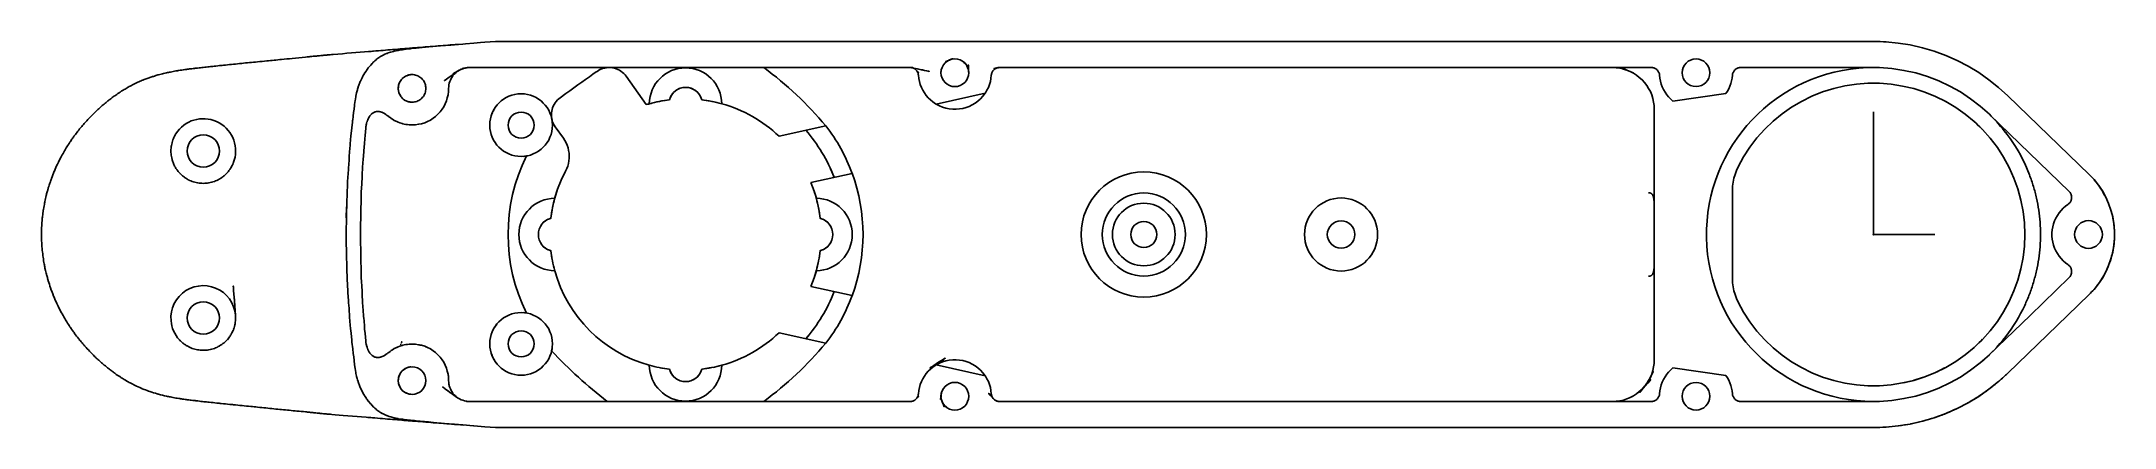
# Model space of a CAD drawing. Header units: millimetres. Extents: x -176 to 23, y -19 to 19.
import ezdxf

# ---------------------------------------------------------------- set-up
doc = ezdxf.new("R2010")
doc.units = ezdxf.units.MM
doc.header["$PDSIZE"] = -1

msp = doc.modelspace()

# ---------------------------------------------------------------- linework, layer by layer
at = {"color": 7, "linetype": 'Continuous', "lineweight": 25}
for p, q in [((-121.3, 16), (-121.31, 15.99)), ((-106.3, 16), (-121.3, 16)), ((-92.09, 15.97), (-92.09, 15.98)), ((-92.08, 15.97), (-92.09, 15.97)), ((-92.08, 15.97), (-92.08, 15.97)), ((-83.78, 16), (-83.79, 16)), ((-83.78, 16), (-83.78, 16)), ((-140.45, 15.25), (-140.34, 15.28)), ((-122.01, 15.79), (-121.98, 15.8)), ((-114.58, 13.89), (-114.52, 13.93)), ((-114.46, 13.96), (-114.4, 13.98)), ((-114.33, 14.01), (-114.27, 14.03)), ((-114.2, 14.05), (-114.14, 14.06)), ((-114.07, 14.08), (-114.01, 14.09)), ((-113.94, 14.09), (-113.87, 14.1)), ((-113.8, 14.1), (-113.74, 14.1)), ((-113.67, 14.09), (-113.6, 14.09)), ((-113.53, 14.08), (-113.47, 14.06)), ((-113.4, 14.05), (-113.34, 14.03)), ((-113.27, 14.01), (-113.21, 13.99)), ((-113.14, 13.96), (-113.08, 13.93)), ((-84.51, 15.25), (-84.51, 15.26)), ((-22.02, 14.67), (-22.06, 14.7)), ((-125.81, 13.11), (-125.81, 13.11)), ((-117.27, 12.53), (-117.56, 12.45)), ((-115.99, 12.81), (-115.35, 12.91)), ((-115.35, 12.91), (-115.31, 13.03)), ((-115.28, 13.09), (-115.26, 13.15)), ((-115.23, 13.22), (-115.2, 13.28)), ((-115.16, 13.33), (-115.13, 13.39)), ((-115.09, 13.45), (-115.05, 13.5)), ((-115, 13.55), (-114.96, 13.6)), ((-114.91, 13.65), (-114.86, 13.7)), ((-114.81, 13.74), (-114.76, 13.78)), ((-114.7, 13.82), (-114.64, 13.86)), ((-113.02, 13.89), (-112.96, 13.86)), ((-112.9, 13.82), (-112.85, 13.79)), ((-112.79, 13.74), (-112.75, 13.7)), ((-112.34, 13.16), (-112.32, 13.11)), ((-112.29, 13.04), (-112.25, 12.91)), ((-89.79, 12.49), (-85.11, 13.53)), ((-89.79, 12.49), (-89.79, 12.49)), ((-19.21, 12.79), (-14.13, 13.5)), ((-132.45, 11.26), (-132.45, 11.26)), ((-132.25, 11.78), (-132.26, 11.76)), ((-126.63, 11.16), (-126.65, 11.26)), ((-126.63, 11.16), (-126.61, 11.08)), ((-126.63, 11.16), (-126.63, 11.16)), ((-126.61, 11.08), (-126.6, 11)), ((-104.84, 9.42), (-100.37, 10.42)), ((11.28, 11.33), (11.11, 11.52)), ((12.66, 9.78), (12.67, 9.77)), ((12.67, 9.77), (12.74, 9.68)), ((-129.29, 7.49), (-129.04, 7.52)), ((-99.57, 5.48), (-99.91, 6.29)), ((14.49, 6.79), (14.94, 5.72)), ((-174.76, 4.74), (-174.78, 4.68)), ((-126.34, 3.44), (-126.06, 4.33)), ((-101.79, 4.98), (-97.84, 5.86)), ((-146.27, 2.63), (-146.26, 2.75)), ((-126.71, 1.55), (-126.58, 2.35)), ((-126.54, 2.59), (-126.37, 3.31)), ((-101.19, 3.14), (-101.1, 2.72)), ((-127.85, 0.39), (-127.86, 0.34)), ((-127.81, 0.53), (-127.83, 0.47)), ((-127.76, 0.65), (-127.78, 0.6)), ((-127.7, 0.78), (-127.73, 0.72)), ((-127.63, 0.89), (-127.66, 0.84)), ((-127.55, 1), (-127.58, 0.95)), ((-127.45, 1.11), (-127.5, 1.06)), ((-127.36, 1.2), (-127.4, 1.16)), ((-127.25, 1.29), (-127.3, 1.25)), ((-127.14, 1.36), (-127.19, 1.33)), ((-127.02, 1.43), (-127.08, 1.4)), ((-126.89, 1.48), (-126.96, 1.46)), ((-126.71, 1.55), (-126.83, 1.51)), ((-100.77, 1.51), (-100.89, 1.55)), ((-100.64, 1.46), (-100.71, 1.48)), ((-100.52, 1.4), (-100.58, 1.43)), ((-100.41, 1.33), (-100.46, 1.36)), ((-100.3, 1.25), (-100.35, 1.29)), ((-100.2, 1.16), (-100.24, 1.2)), ((-100.1, 1.06), (-100.15, 1.11)), ((-100.02, 0.95), (-100.05, 1)), ((-99.94, 0.84), (-99.97, 0.89)), ((-99.87, 0.72), (-99.9, 0.78)), ((-99.82, 0.6), (-99.84, 0.65)), ((-99.77, 0.47), (-99.79, 0.53)), ((-99.74, 0.34), (-99.75, 0.39)), ((14.46, 1.02), (14.46, 1.03)), ((-127.89, -0.2), (-127.88, -0.25)), ((-127.86, -0.34), (-127.85, -0.39)), ((-127.83, -0.47), (-127.81, -0.53)), ((-127.78, -0.6), (-127.76, -0.65)), ((-127.73, -0.72), (-127.7, -0.78)), ((-127.66, -0.84), (-127.63, -0.89)), ((-127.58, -0.95), (-127.55, -1)), ((-127.5, -1.06), (-127.45, -1.11)), ((-127.4, -1.16), (-127.36, -1.2)), ((-127.3, -1.25), (-127.25, -1.29)), ((-127.19, -1.33), (-127.14, -1.36)), ((-127.08, -1.4), (-127.02, -1.43)), ((-126.96, -1.46), (-126.89, -1.48)), ((-126.83, -1.51), (-126.71, -1.55)), ((-126.71, -1.55), (-126.57, -2.42)), ((-101.01, -2.29), (-100.89, -1.55)), ((-100.89, -1.55), (-100.77, -1.51)), ((-100.71, -1.48), (-100.64, -1.46)), ((-100.58, -1.43), (-100.52, -1.4)), ((-100.46, -1.36), (-100.41, -1.33)), ((-100.35, -1.29), (-100.3, -1.25)), ((-100.24, -1.2), (-100.2, -1.16)), ((-100.15, -1.11), (-100.1, -1.06)), ((-100.05, -1), (-100.02, -0.95)), ((-99.97, -0.89), (-99.94, -0.84)), ((-99.9, -0.78), (-99.87, -0.72)), ((-99.84, -0.65), (-99.82, -0.6)), ((-99.79, -0.53), (-99.77, -0.47)), ((-99.75, -0.39), (-99.74, -0.34)), ((-99.72, -0.26), (-99.71, -0.2)), ((-101.48, -4.15), (-101.25, -3.37)), ((-101.18, -3.1), (-101.06, -2.55)), ((-174.85, -4.44), (-174.85, -4.45)), ((-101.79, -4.98), (-97.84, -5.86)), ((-129.04, -7.52), (-129.29, -7.49)), ((-132.14, -8.97), (-132.15, -8.98)), ((-100.37, -10.42), (-104.84, -9.42)), ((-102.29, -9.99), (-102.05, -9.72)), ((13.39, -8.76), (13.34, -8.83)), ((-126.65, -11.26), (-126.63, -11.16)), ((-140.45, -12.75), (-140.34, -12.72)), ((-136.55, -13.39), (-136.52, -13.61)), ((-116.22, -12.77), (-115.35, -12.91)), ((-115.31, -13.03), (-115.35, -12.91)), ((-115.26, -13.16), (-115.28, -13.09)), ((-115.2, -13.28), (-115.23, -13.22)), ((-115.13, -13.39), (-115.16, -13.34)), ((-115.05, -13.5), (-115.09, -13.45)), ((-114.96, -13.6), (-115, -13.56)), ((-114.86, -13.7), (-114.91, -13.65)), ((-114.75, -13.78), (-114.8, -13.74)), ((-114.64, -13.86), (-114.69, -13.83)), ((-114.52, -13.93), (-114.58, -13.9)), ((-113.02, -13.9), (-113.08, -13.93)), ((-112.91, -13.83), (-112.96, -13.86)), ((-112.8, -13.74), (-112.85, -13.78)), ((-112.69, -13.65), (-112.74, -13.7)), ((-112.6, -13.56), (-112.64, -13.6)), ((-112.51, -13.45), (-112.55, -13.5)), ((-112.44, -13.34), (-112.47, -13.39)), ((-112.37, -13.22), (-112.4, -13.28)), ((-112.32, -13.09), (-112.34, -13.16)), ((-112.25, -12.91), (-112.29, -13.03)), ((-112.25, -12.91), (-111.35, -12.76)), ((-111.16, -12.73), (-110.21, -12.5)), ((-85.11, -13.53), (-89.79, -12.49)), ((-19.21, -12.79), (-14.13, -13.5)), ((-135.73, -15.58), (-135.72, -15.59)), ((-135.64, -15.64), (-135.63, -15.65)), ((-135.49, -15.74), (-135.47, -15.75)), ((-135.45, -15.76), (-135.45, -15.76)), ((-114.4, -13.98), (-114.45, -13.96)), ((-114.27, -14.03), (-114.33, -14.01)), ((-114.14, -14.06), (-114.19, -14.05)), ((-113.55, -14.08), (-113.6, -14.09)), ((-113.41, -14.05), (-113.46, -14.06)), ((-113.27, -14.01), (-113.33, -14.03)), ((-113.15, -13.96), (-113.2, -13.98)), ((-91.49, -15.25), (-91.49, -15.26)), ((-22.21, -14.86), (-22.12, -14.77)), ((-21.91, -14.54), (-22.09, -14.73)), ((-21.97, -14.61), (-21.89, -14.52)), ((-21.7, -14.27), (-21.85, -14.46)), ((-21.52, -13.97), (-21.65, -14.17)), ((-135.15, -15.89), (-135.15, -15.89)), ((-135.02, -15.93), (-135, -15.94)), ((-134.99, -15.94), (-134.99, -15.94)), ((-83.86, -15.99), (-83.85, -15.99)), ((-83.85, -15.99), (-83.85, -15.99)), ((-83.79, -16), (-83.78, -16)), ((-0.58, -15.99), (0.58, -15.99))]:
    msp.add_line(p, q, dxfattribs=at)
at = {"color": 7, "linetype": 'Continuous'}
for q in [(0, 11.76), (5.88, 0)]:
    msp.add_line((0, 0), q, dxfattribs=at)
at = {"color": 7, "linetype": 'Continuous', "lineweight": 25, "flags": 128}
for points in [[(-146.27, 2.63), (-146.29, 1.6), (-146.29, 1.48), (-146.3, 0.33), (-146.3, 0), (-146.3, -0.8), (-146.3, -0.81), (-146.29, -1.6), (-146.28, -1.96), (-146.25, -3.1), (-146.25, -3.19), (-146.21, -4.32), (-146.18, -4.78), (-146.15, -5.47), (-146.14, -5.57), (-146.1, -6.35), (-146.08, -6.62), (-146.07, -6.75), (-146.04, -7.13), (-145.99, -7.89), (-145.98, -7.91), (-145.92, -8.68), (-145.89, -9.01), (-145.84, -9.45), (-145.78, -10.12), (-145.77, -10.21), (-145.76, -10.32), (-145.68, -10.97), (-145.63, -11.41), (-145.59, -11.72), (-145.5, -12.47), (-145.5, -12.49), (-145.45, -12.84), (-145.42, -13.02), (-145.39, -13.21), (-145.37, -13.33), (-145.32, -13.58), (-145.31, -13.62), (-145.26, -13.8), (-145.22, -13.94), (-145.17, -14.09), (-145.16, -14.13), (-145.1, -14.31), (-145.07, -14.37), (-145.03, -14.48), (-144.96, -14.65), (-144.96, -14.66), (-144.88, -14.83), (-144.84, -14.91), (-144.79, -15), (-144.71, -15.17), (-144.61, -15.34), (-144.56, -15.43), (-144.51, -15.5), (-144.41, -15.66), (-144.35, -15.75), (-144.3, -15.81), (-144.19, -15.96), (-144.18, -15.98), (-144.08, -16.1), (-144, -16.2), (-143.96, -16.24), (-143.83, -16.38), (-143.8, -16.41), (-143.71, -16.51), (-143.67, -16.54), (-143.6, -16.61), (-143.58, -16.63), (-143.44, -16.75), (-143.39, -16.79), (-143.21, -16.93), (-143.16, -16.97), (-143.09, -17.01), (-143.01, -17.06), (-142.85, -17.15), (-142.83, -17.16), (-142.76, -17.19), (-142.64, -17.25), (-142.45, -17.33), (-142.42, -17.34), (-142.42, -17.35), (-142.19, -17.43), (-142.07, -17.47), (-142.02, -17.48), (-141.94, -17.5), (-141.71, -17.56), (-141.69, -17.57), (-141.56, -17.6), (-141.51, -17.61), (-141.33, -17.64), (-141.3, -17.65), (-141.02, -17.69), (-140.95, -17.7), (-140.89, -17.71), (-140.77, -17.73), (-140.75, -17.73), (-140.57, -17.75), (-140.47, -17.77), (-140.18, -17.8), (-140.08, -17.81), (-139.76, -17.84), (-139.59, -17.85), (-138.44, -17.96), (-137.96, -18.01), (-137.32, -18.07), (-136.22, -18.16), (-136.08, -18.17), (-135.94, -18.19), (-135.14, -18.25), (-134.1, -18.34), (-134.07, -18.34), (-133.03, -18.42), (-132, -18.5), (-52.5, -18.5), (0, -18.5), (1.18, -18.46), (2.36, -18.35), (3.53, -18.16), (4.69, -17.9), (5.83, -17.56), (6.94, -17.15), (8.02, -16.67), (9.07, -16.12), (10.09, -15.51), (11.06, -14.83), (11.99, -14.09), (12.86, -13.3), (18.6, -7.75), (20.66, -5.75), (21.13, -5.26), (21.55, -4.73), (21.93, -4.17), (22.25, -3.58), (22.53, -2.97), (22.75, -2.33), (22.92, -1.68), (23.04, -1.01), (23.09, -0.34), (23.09, 0.34), (23.04, 1.01), (22.92, 1.68), (22.75, 2.33), (22.53, 2.97), (22.25, 3.58), (21.93, 4.17), (21.55, 4.73), (21.13, 5.26), (20.66, 5.75), (12.86, 13.3), (11.99, 14.09), (11.06, 14.83), (10.09, 15.51), (9.07, 16.12), (8.02, 16.67), (6.94, 17.15), (5.83, 17.56), (4.69, 17.9), (3.53, 18.16), (2.36, 18.35), (1.18, 18.46), (0, 18.5), (-52.5, 18.5), (-132, 18.5), (-133.03, 18.42), (-133.44, 18.39), (-134.07, 18.34), (-134.88, 18.27), (-135.14, 18.25), (-135.94, 18.19), (-136.22, 18.16), (-136.31, 18.15), (-137.32, 18.07), (-138.39, 17.97), (-138.44, 17.97), (-139.59, 17.85), (-140.08, 17.81), (-140.18, 17.8), (-140.35, 17.78), (-140.57, 17.75), (-140.64, 17.75), (-140.77, 17.73), (-140.9, 17.71), (-140.93, 17.71), (-140.95, 17.7), (-140.97, 17.7), (-141.25, 17.66), (-141.33, 17.64), (-141.52, 17.61), (-141.71, 17.56), (-141.78, 17.55), (-142.02, 17.48), (-142.03, 17.48), (-142.07, 17.47), (-142.28, 17.4), (-142.37, 17.36), (-142.42, 17.34), (-142.45, 17.33), (-142.6, 17.27), (-142.76, 17.19), (-142.81, 17.17), (-142.83, 17.16), (-143.02, 17.06), (-143.09, 17.01), (-143.16, 16.97), (-143.21, 16.93), (-143.39, 16.79), (-143.44, 16.75), (-143.56, 16.65), (-143.58, 16.63), (-143.67, 16.54), (-143.71, 16.51), (-143.76, 16.45), (-143.83, 16.38), (-143.96, 16.24), (-144.08, 16.1), (-144.15, 16.02), (-144.19, 15.97), (-144.19, 15.96), (-144.3, 15.81), (-144.36, 15.73), (-144.41, 15.66), (-144.52, 15.5), (-144.52, 15.48), (-144.61, 15.34), (-144.68, 15.23), (-144.71, 15.17), (-144.79, 15), (-144.82, 14.96), (-144.88, 14.83), (-144.95, 14.69), (-144.96, 14.66), (-145.03, 14.48), (-145.06, 14.4), (-145.1, 14.31), (-145.16, 14.14), (-145.16, 14.13), (-145.22, 13.94), (-145.24, 13.85), (-145.32, 13.58), (-145.32, 13.56), (-145.38, 13.27), (-145.39, 13.21), (-145.43, 12.97), (-145.45, 12.84), (-145.47, 12.66), (-145.5, 12.47), (-145.52, 12.35), (-145.56, 12.02), (-145.6, 11.68), (-145.64, 11.33), (-145.68, 10.97), (-145.69, 10.96), (-145.71, 10.77), (-145.82, 9.67), (-145.85, 9.45), (-145.92, 8.68), (-145.93, 8.57), (-145.98, 7.91), (-146.02, 7.46), (-146.04, 7.13), (-146.1, 6.35), (-146.1, 6.23), (-146.17, 5.09), (-146.18, 4.78), (-146.22, 3.95), (-146.23, 3.78), (-146.25, 3.19), (-146.26, 2.75)], [(-89.79, 12.49), (-89.85, 12.53), (-90.1, 12.7), (-90.33, 12.89), (-90.55, 13.1), (-90.74, 13.33), (-90.92, 13.57), (-91.07, 13.83), (-91.21, 14.1), (-91.31, 14.38), (-91.4, 14.66), (-91.46, 14.96), (-91.49, 15.26), (-91.5, 15.32), (-91.51, 15.39), (-91.53, 15.45), (-91.55, 15.51), (-91.58, 15.57), (-91.62, 15.63), (-91.65, 15.69), (-91.7, 15.74), (-91.74, 15.79), (-91.79, 15.83), (-91.85, 15.87), (-91.91, 15.9), (-91.97, 15.93), (-92.03, 15.96), (-92.09, 15.98), (-92.16, 15.99), (-92.22, 16), (-92.29, 16), (-134.5, 16), (-134.67, 15.99), (-134.83, 15.97), (-134.99, 15.94), (-135.15, 15.89), (-135.3, 15.83), (-135.45, 15.76), (-135.59, 15.67), (-135.73, 15.58), (-135.85, 15.47), (-135.97, 15.35), (-136.08, 15.23), (-136.17, 15.09), (-136.26, 14.95), (-136.33, 14.8), (-136.39, 14.65), (-136.44, 14.49), (-136.47, 14.33), (-136.49, 14.17), (-136.5, 14), (-136.51, 13.7), (-136.55, 13.39), (-136.62, 13.1), (-136.71, 12.81), (-136.83, 12.52), (-136.97, 12.25), (-137.13, 12), (-137.32, 11.75), (-137.52, 11.53), (-137.74, 11.32), (-137.99, 11.14), (-138.24, 10.97), (-138.51, 10.83), (-138.79, 10.71), (-139.08, 10.62), (-139.38, 10.56), (-139.68, 10.51), (-139.99, 10.5), (-140.18, 10.5), (-140.29, 10.51), (-140.43, 10.53), (-140.57, 10.55), (-140.59, 10.55), (-140.74, 10.58), (-140.89, 10.62), (-140.95, 10.63), (-141.18, 10.71), (-141.33, 10.76), (-141.46, 10.82), (-141.71, 10.94), (-141.73, 10.96), (-141.87, 11.04), (-141.99, 11.13), (-142.07, 11.18), (-142.1, 11.2), (-142.22, 11.29), (-142.24, 11.31), (-142.38, 11.41), (-142.42, 11.44), (-142.44, 11.45), (-142.45, 11.45), (-142.52, 11.5), (-142.65, 11.58), (-142.76, 11.65), (-142.78, 11.66), (-142.78, 11.66), (-142.9, 11.71), (-142.95, 11.73), (-143, 11.75), (-143.08, 11.77), (-143.09, 11.77), (-143.11, 11.78), (-143.17, 11.79), (-143.25, 11.8), (-143.26, 11.8), (-143.33, 11.8), (-143.39, 11.79), (-143.42, 11.78), (-143.51, 11.76), (-143.53, 11.76), (-143.59, 11.73), (-143.66, 11.7), (-143.73, 11.66), (-143.77, 11.63), (-143.81, 11.61), (-143.88, 11.55), (-143.89, 11.54), (-143.95, 11.48), (-143.97, 11.45), (-143.99, 11.43), (-144.03, 11.37), (-144.09, 11.3), (-144.1, 11.28), (-144.15, 11.19), (-144.17, 11.15), (-144.21, 11.08), (-144.25, 10.99), (-144.27, 10.94), (-144.31, 10.81), (-144.32, 10.8), (-144.36, 10.66), (-144.37, 10.62), (-144.39, 10.5), (-144.41, 10.4), (-144.42, 10.35), (-144.42, 10.35), (-144.44, 10.2), (-144.5, 9.49), (-144.53, 9.17), (-144.57, 8.72), (-144.63, 8.03), (-144.63, 7.94), (-144.69, 7.16), (-144.71, 6.89), (-144.74, 6.38), (-144.78, 5.74), (-144.78, 5.59), (-144.82, 4.8), (-144.84, 4.51), (-144.86, 4.01), (-144.88, 3.32), (-144.88, 3.21), (-144.9, 2.41), (-144.91, 2.13), (-144.92, 1.61), (-144.93, 0.94), (-144.93, 0.8), (-144.93, 0), (-144.93, -0.25), (-144.93, -0.8), (-144.92, -1.44), (-144.92, -1.61), (-144.9, -2.41), (-144.9, -2.63), (-144.88, -3.21), (-144.88, -3.47), (-144.86, -4), (-144.83, -4.66), (-144.82, -4.8), (-144.78, -5.59), (-144.77, -5.85), (-144.74, -6.38), (-144.7, -7.03), (-144.69, -7.16), (-144.64, -7.91), (-144.63, -7.94), (-144.57, -8.72), (-144.54, -9.06), (-144.5, -9.49), (-144.44, -10.2), (-144.43, -10.3), (-144.42, -10.35), (-144.42, -10.35), (-144.39, -10.5), (-144.37, -10.62), (-144.36, -10.65), (-144.31, -10.81), (-144.26, -10.97), (-144.25, -10.99), (-144.23, -11.03), (-144.18, -11.15), (-144.17, -11.15), (-144.11, -11.26), (-144.09, -11.3), (-144.04, -11.36), (-144.03, -11.37), (-143.99, -11.43), (-143.97, -11.45), (-143.9, -11.53), (-143.89, -11.54), (-143.83, -11.59), (-143.77, -11.63), (-143.75, -11.65), (-143.72, -11.67), (-143.65, -11.7), (-143.64, -11.71), (-143.56, -11.74), (-143.53, -11.76), (-143.48, -11.77), (-143.39, -11.79), (-143.34, -11.8), (-143.27, -11.8), (-143.26, -11.8), (-143.2, -11.79), (-143.12, -11.78), (-143.11, -11.78), (-143.09, -11.77), (-143.04, -11.76), (-142.96, -11.74), (-142.95, -11.73), (-142.86, -11.7), (-142.78, -11.66), (-142.76, -11.65), (-142.76, -11.65), (-142.65, -11.58), (-142.52, -11.5), (-142.5, -11.49), (-142.49, -11.48), (-142.42, -11.43), (-142.38, -11.41), (-142.31, -11.35), (-142.29, -11.34), (-142.24, -11.31), (-142.1, -11.2), (-142.07, -11.18), (-141.99, -11.12), (-141.87, -11.04), (-141.73, -10.96), (-141.71, -10.94), (-141.46, -10.82), (-141.33, -10.76), (-141.18, -10.71), (-140.95, -10.63), (-140.89, -10.62), (-140.74, -10.58), (-140.59, -10.55), (-140.57, -10.55), (-140.43, -10.53), (-140.29, -10.51), (-140.18, -10.5), (-139.99, -10.5), (-139.68, -10.51), (-139.38, -10.56), (-139.08, -10.62), (-138.79, -10.71), (-138.51, -10.83), (-138.24, -10.97), (-137.99, -11.14), (-137.74, -11.32), (-137.52, -11.53), (-137.32, -11.75), (-137.13, -12), (-136.97, -12.25), (-136.83, -12.52), (-136.71, -12.81), (-136.62, -13.1), (-136.55, -13.39), (-136.51, -13.7), (-136.5, -14), (-136.49, -14.17), (-136.47, -14.33), (-136.44, -14.49), (-136.39, -14.65), (-136.33, -14.8), (-136.26, -14.95), (-136.17, -15.09), (-136.08, -15.23), (-135.97, -15.35), (-135.85, -15.47), (-135.73, -15.58), (-135.59, -15.67), (-135.45, -15.76), (-135.3, -15.83), (-135.15, -15.89), (-134.99, -15.94), (-134.83, -15.97), (-134.67, -15.99), (-134.5, -16), (-92.29, -16), (-92.22, -16), (-92.16, -15.99), (-92.09, -15.98), (-92.03, -15.96), (-91.97, -15.93), (-91.91, -15.9), (-91.85, -15.87), (-91.79, -15.83), (-91.74, -15.79), (-91.7, -15.74), (-91.65, -15.69), (-91.62, -15.63), (-91.58, -15.57), (-91.55, -15.51), (-91.53, -15.45), (-91.51, -15.39), (-91.5, -15.32), (-91.49, -15.26), (-91.46, -14.96), (-91.4, -14.66), (-91.31, -14.38), (-91.21, -14.1), (-91.07, -13.83), (-90.92, -13.57), (-90.74, -13.33), (-90.55, -13.1), (-90.33, -12.89), (-90.1, -12.7), (-89.85, -12.53), (-89.79, -12.49)], [(-134.66, 15.99), (-134.67, 15.99), (-134.7, 15.99)], [(-126.63, 11.16), (-126.64, 11.29), (-126.65, 11.47), (-126.65, 11.64), (-126.62, 11.81), (-126.59, 11.98), (-126.54, 12.15), (-126.47, 12.31), (-126.39, 12.47), (-126.3, 12.62), (-126.19, 12.76), (-126.08, 12.89), (-125.95, 13), (-125.81, 13.11), (-125.27, 13.5), (-124.88, 13.78), (-124.49, 14.05), (-124.11, 14.33), (-123.73, 14.6), (-123.37, 14.86), (-123.01, 15.11), (-122.67, 15.35), (-122.35, 15.58), (-122.28, 15.63), (-122.14, 15.72), (-122, 15.8), (-121.98, 15.81), (-121.9, 15.84), (-121.82, 15.87), (-121.74, 15.9), (-121.66, 15.93), (-121.57, 15.95), (-121.49, 15.97), (-121.4, 15.98), (-121.31, 15.99), (-121.31, 15.99)], [(-121.12, 16), (-121.14, 16), (-121.31, 15.99)], [(-121.12, 16), (-120.97, 15.99), (-120.79, 15.97), (-120.62, 15.94), (-120.45, 15.89), (-120.29, 15.82), (-120.14, 15.74), (-119.99, 15.65), (-119.85, 15.54), (-119.72, 15.43), (-119.6, 15.3), (-119.49, 15.16), (-117.56, 12.45)], [(-92.23, 16), (-92.23, 16), (-92.24, 16)], [(-87.28, 16.61), (-87.24, 16.59), (-87.16, 16.52), (-87.17, 16.53), (-87.15, 16.51), (-87.08, 16.45), (-87.08, 16.45)], [(-86.91, 16.26), (-86.9, 16.24), (-86.85, 16.16), (-86.81, 16.08), (-86.81, 16.08)], [(-86.81, 16.08), (-86.8, 16.06), (-86.77, 15.99), (-86.76, 15.98), (-86.76, 15.98)], [(-19.21, 12.79), (-19.42, 12.98), (-19.62, 13.18), (-19.8, 13.4), (-19.96, 13.64), (-20.11, 13.89), (-20.23, 14.15), (-20.33, 14.42), (-20.41, 14.69), (-20.46, 14.97), (-20.49, 15.26), (-20.5, 15.32), (-20.51, 15.39), (-20.53, 15.45), (-20.55, 15.51), (-20.58, 15.57), (-20.62, 15.63), (-20.65, 15.69), (-20.7, 15.74), (-20.74, 15.79), (-20.79, 15.83), (-20.85, 15.87), (-20.91, 15.9), (-20.97, 15.93), (-21.03, 15.96), (-21.09, 15.98), (-21.16, 15.99), (-21.22, 16), (-21.29, 16), (-52.5, 16), (-83.71, 16), (-83.78, 16), (-83.84, 15.99), (-83.91, 15.98), (-83.97, 15.96), (-84.03, 15.93), (-84.09, 15.9), (-84.15, 15.87), (-84.21, 15.83), (-84.26, 15.79), (-84.3, 15.74), (-84.35, 15.69), (-84.38, 15.63), (-84.42, 15.57), (-84.45, 15.51), (-84.47, 15.45), (-84.49, 15.39), (-84.5, 15.32), (-84.51, 15.26), (-84.54, 14.96), (-84.6, 14.66), (-84.69, 14.38), (-84.79, 14.1), (-84.93, 13.83), (-85.08, 13.57), (-85.11, 13.53)], [(-83.97, 15.96), (-83.97, 15.96), (-83.99, 15.95)], [(-25, -16), (-24.65, -15.98), (-24.31, -15.94), (-23.96, -15.86), (-23.63, -15.76), (-23.31, -15.63), (-23, -15.46), (-22.71, -15.28), (-22.43, -15.06), (-22.17, -14.83), (-21.94, -14.57), (-21.72, -14.29), (-21.54, -14), (-21.37, -13.69), (-21.24, -13.37), (-21.14, -13.04), (-21.06, -12.69), (-21.02, -12.35), (-21, -12), (-21, 12), (-21.02, 12.35), (-21.06, 12.69), (-21.14, 13.04), (-21.24, 13.37), (-21.37, 13.69), (-21.54, 14), (-21.72, 14.29), (-21.94, 14.57), (-22.17, 14.83), (-22.43, 15.06), (-22.71, 15.28), (-23, 15.46), (-23.31, 15.63), (-23.63, 15.76), (-23.96, 15.86), (-24.31, 15.94), (-24.65, 15.98), (-25, 16)], [(-14.13, -13.5), (-13.98, -13.73), (-13.86, -13.96), (-13.75, -14.21), (-13.66, -14.46), (-13.59, -14.72), (-13.54, -14.99), (-13.51, -15.26), (-13.5, -15.32), (-13.49, -15.39), (-13.47, -15.45), (-13.45, -15.51), (-13.42, -15.57), (-13.38, -15.63), (-13.35, -15.69), (-13.3, -15.74), (-13.26, -15.79), (-13.21, -15.83), (-13.15, -15.87), (-13.09, -15.9), (-13.03, -15.93), (-12.97, -15.96), (-12.91, -15.98), (-12.84, -15.99), (-12.78, -16), (-12.71, -16), (0, -16), (0.58, -15.99), (1.75, -15.9), (2.91, -15.73), (4.05, -15.48), (5.17, -15.14), (6.26, -14.73), (7.32, -14.23), (8.34, -13.66), (9.31, -13.01), (10.23, -12.3), (11.11, -11.52), (11.13, -11.5), (15, -7.75), (18.74, -4.13), (18.79, -4.08), (18.83, -4.03), (18.87, -3.97), (18.9, -3.91), (18.93, -3.85), (18.95, -3.79), (18.97, -3.72), (18.98, -3.66), (18.98, -3.59), (18.98, -3.52), (18.98, -3.45), (18.97, -3.39), (18.95, -3.32), (18.93, -3.26), (18.9, -3.2), (18.86, -3.14), (18.83, -3.08), (18.78, -3.03), (18.74, -2.98), (18.69, -2.94), (18.63, -2.89), (18.4, -2.72), (18.17, -2.52), (17.97, -2.31), (17.78, -2.08), (17.62, -1.83), (17.47, -1.57), (17.35, -1.3), (17.25, -1.02), (17.18, -0.74), (17.13, -0.44), (17.1, -0.15), (17.1, 0.15), (17.13, 0.44), (17.18, 0.74), (17.25, 1.02), (17.35, 1.3), (17.47, 1.57), (17.62, 1.83), (17.78, 2.08), (17.97, 2.31), (18.17, 2.52), (18.4, 2.72), (18.63, 2.89), (18.69, 2.94), (18.74, 2.98), (18.78, 3.03), (18.83, 3.08), (18.86, 3.14), (18.9, 3.2), (18.93, 3.26), (18.95, 3.32), (18.97, 3.39), (18.98, 3.45), (18.98, 3.52), (18.98, 3.59), (18.98, 3.66), (18.97, 3.72), (18.95, 3.79), (18.93, 3.85), (18.9, 3.91), (18.87, 3.97), (18.83, 4.03), (18.79, 4.08), (18.74, 4.13), (11.13, 11.5), (11.11, 11.52), (10.23, 12.3), (9.31, 13.01), (8.34, 13.66), (7.32, 14.23), (6.26, 14.73), (5.17, 15.14), (4.05, 15.48), (2.91, 15.73), (1.75, 15.9), (0.58, 15.99), (0, 16), (-12.71, 16), (-12.78, 16), (-12.84, 15.99), (-12.91, 15.98), (-12.97, 15.96), (-13.03, 15.93), (-13.09, 15.9), (-13.15, 15.87), (-13.21, 15.83), (-13.26, 15.79), (-13.3, 15.74), (-13.35, 15.69), (-13.38, 15.63), (-13.42, 15.57), (-13.45, 15.51), (-13.47, 15.45), (-13.49, 15.39), (-13.5, 15.32), (-13.51, 15.26), (-13.54, 14.99), (-13.59, 14.72), (-13.66, 14.46), (-13.75, 14.21), (-13.86, 13.96), (-13.98, 13.73), (-14.13, 13.5)], [(-140.94, 13.06), (-140.85, 12.98), (-140.76, 12.91), (-140.71, 12.88), (-140.66, 12.85), (-140.57, 12.8), (-140.56, 12.8), (-140.51, 12.78), (-140.45, 12.75), (-140.4, 12.74), (-140.34, 12.72), (-140.29, 12.71), (-140.23, 12.7), (-140.18, 12.69), (-140.12, 12.68), (-140, 12.68), (-139.88, 12.68), (-139.77, 12.7), (-139.66, 12.72), (-139.55, 12.75), (-139.44, 12.8), (-139.34, 12.85), (-139.24, 12.91), (-139.15, 12.98), (-139.06, 13.06), (-138.99, 13.15), (-138.91, 13.24), (-138.85, 13.34), (-138.8, 13.44), (-138.75, 13.55), (-138.72, 13.66), (-138.7, 13.77), (-138.68, 13.88), (-138.68, 14), (-138.68, 14.12), (-138.7, 14.23), (-138.72, 14.34), (-138.75, 14.45), (-138.8, 14.56), (-138.85, 14.66), (-138.91, 14.76), (-138.99, 14.85), (-139.06, 14.94), (-139.15, 15.02), (-139.24, 15.09), (-139.34, 15.15), (-139.44, 15.2), (-139.55, 15.25), (-139.66, 15.28), (-139.77, 15.3), (-139.88, 15.32), (-140, 15.32), (-140.12, 15.32), (-140.18, 15.31), (-140.23, 15.3), (-140.29, 15.29), (-140.34, 15.28), (-140.4, 15.26), (-140.45, 15.25), (-140.51, 15.22), (-140.56, 15.2), (-140.57, 15.2), (-140.66, 15.15), (-140.71, 15.12), (-140.76, 15.09), (-140.85, 15.02), (-140.94, 14.94), (-140.95, 14.92), (-141.02, 14.85), (-141.09, 14.76), (-141.15, 14.66), (-141.18, 14.61), (-141.2, 14.56), (-141.22, 14.51), (-141.25, 14.45), (-141.26, 14.4), (-141.28, 14.34), (-141.29, 14.29), (-141.3, 14.23), (-141.31, 14.17), (-141.32, 14.12), (-141.32, 14.06), (-141.32, 14), (-141.32, 13.94), (-141.32, 13.88), (-141.31, 13.83), (-141.3, 13.77), (-141.29, 13.71), (-141.28, 13.66), (-141.26, 13.6), (-141.25, 13.55), (-141.22, 13.49), (-141.2, 13.44), (-141.18, 13.39), (-141.15, 13.34), (-141.09, 13.24), (-141.02, 13.15), (-140.95, 13.08), (-140.94, 13.06)], [(-140.56, 15.2), (-140.66, 15.15), (-140.76, 15.09)], [(-140.45, 15.25), (-140.45, 15.25), (-140.56, 15.2)], [(-135.72, 15.59), (-135.72, 15.59), (-135.73, 15.58), (-135.73, 15.58), (-135.73, 15.58)], [(-91.58, 15.57), (-91.58, 15.57), (-91.62, 15.63), (-91.62, 15.63), (-91.62, 15.63)], [(-22.06, 14.7), (-22.06, 14.71), (-22.17, 14.83)], [(-13.5, 4.24), (-13.5, -4.24), (-13.49, -4.63), (-13.44, -5.01), (-13.37, -5.39), (-13.26, -5.76), (-13.13, -6.12), (-12.97, -6.48), (-12.44, -7.45), (-11.83, -8.38), (-11.16, -9.26), (-10.42, -10.08), (-9.62, -10.85), (-8.76, -11.56), (-7.85, -12.19), (-6.9, -12.76), (-5.9, -13.25), (-4.87, -13.66), (-3.81, -13.99), (-2.73, -14.24), (-1.63, -14.41), (-0.53, -14.49), (0.58, -14.49), (1.69, -14.4), (2.78, -14.23), (3.86, -13.98), (4.92, -13.64), (5.95, -13.22), (6.94, -12.73), (7.9, -12.16), (8.8, -11.52), (9.66, -10.82), (10.46, -10.05), (11.19, -9.22), (11.87, -8.33), (12.47, -7.4), (13, -6.43), (13.45, -5.41), (13.83, -4.37), (14.12, -3.3), (14.33, -2.21), (14.46, -1.11), (14.5, 0), (14.46, 1.11), (14.33, 2.21), (14.12, 3.3), (13.83, 4.37), (13.45, 5.41), (13, 6.43), (12.47, 7.4), (11.87, 8.33), (11.19, 9.22), (10.46, 10.05), (9.66, 10.82), (8.8, 11.52), (7.9, 12.16), (6.94, 12.73), (5.95, 13.22), (4.92, 13.64), (3.86, 13.98), (2.78, 14.23), (1.69, 14.4), (0.58, 14.49), (-0.53, 14.49), (-1.63, 14.41), (-2.73, 14.24), (-3.81, 13.99), (-4.87, 13.66), (-5.9, 13.25), (-6.9, 12.76), (-7.85, 12.19), (-8.76, 11.56), (-9.62, 10.85), (-10.42, 10.08), (-11.16, 9.26), (-11.83, 8.38), (-12.44, 7.45), (-12.97, 6.48), (-13.13, 6.12), (-13.26, 5.76), (-13.37, 5.39), (-13.44, 5.01), (-13.49, 4.63), (-13.5, 4.24)], [(-140.76, 12.91), (-140.66, 12.85), (-140.56, 12.8)], [(-132.18, 11.92), (-132.23, 11.82), (-132.25, 11.78)], [(-132.06, 12.12), (-132.13, 12.02), (-132.13, 12.01)], [(-112.25, 12.91), (-111.23, 12.74), (-110.21, 12.5)], [(-126.58, 10.95), (-126.62, 11.12), (-126.64, 11.29)], [(-126.63, 11.16), (-126.62, 11.12), (-126.61, 11.08)], [(-126.33, 3.47), (-126.06, 4.33), (-125.71, 5.22), (-125.29, 6.08), (-125.18, 6.31), (-125.09, 6.55), (-125.02, 6.8), (-124.97, 7.05), (-124.95, 7.3), (-124.94, 7.56), (-124.96, 7.81), (-125, 8.06), (-125.06, 8.31), (-125.14, 8.55), (-125.24, 8.79), (-125.36, 9.01), (-125.5, 9.23), (-126.28, 10.32), (-126.37, 10.47), (-126.46, 10.62), (-126.53, 10.78), (-126.58, 10.95), (-126.61, 11.08)], [(-132.11, 8.92), (-132.05, 8.82), (-132.01, 8.77)], [(-101.79, 4.98), (-101.48, 4.15), (-101.27, 3.47)], [(-146.26, 2.75), (-146.31, 1.6), (-146.27, 2.63)], [(-100.89, 1.55), (-101.03, 2.43), (-101.1, 2.72)], [(18.98, 3.66), (18.97, 3.67), (18.97, 3.72)], [(-101.79, -4.98), (-101.48, -4.15), (-101.27, -3.47)], [(-174.85, -4.44), (-174.86, -4.41), (-174.91, -4.23)], [(14.06, -7.63), (14.06, -7.64), (13.95, -7.83), (13.95, -7.84), (13.95, -7.84)], [(-132.06, -8.84), (-132.13, -8.95), (-132.14, -8.97)], [(12.73, -9.69), (12.67, -9.77), (12.66, -9.78), (12.65, -9.79)], [(-161.56, -10.68), (-161.55, -10.68), (-161.31, -10.81), (-161.31, -10.81)], [(-141.07, -10.53), (-141.06, -10.5), (-141.08, -10.55), (-141.07, -10.53)], [(-141, -10.33), (-140.99, -10.32), (-140.99, -10.27), (-141.01, -10.35), (-141, -10.33)], [(-140.56, -12.8), (-140.66, -12.85), (-140.76, -12.91)], [(-140.45, -12.75), (-140.45, -12.75), (-140.56, -12.8)], [(-85.11, -13.53), (-85.08, -13.57), (-84.93, -13.83), (-84.79, -14.1), (-84.69, -14.38), (-84.6, -14.66), (-84.54, -14.96), (-84.51, -15.26), (-84.5, -15.32), (-84.49, -15.39), (-84.47, -15.45), (-84.45, -15.51), (-84.42, -15.57), (-84.38, -15.63), (-84.35, -15.69), (-84.3, -15.74), (-84.26, -15.79), (-84.21, -15.83), (-84.15, -15.87), (-84.09, -15.9), (-84.03, -15.93), (-83.97, -15.96), (-83.91, -15.98), (-83.84, -15.99), (-83.78, -16), (-83.71, -16), (-52.5, -16), (-21.29, -16), (-21.22, -16), (-21.16, -15.99), (-21.09, -15.98), (-21.03, -15.96), (-20.97, -15.93), (-20.91, -15.9), (-20.85, -15.87), (-20.79, -15.83), (-20.74, -15.79), (-20.7, -15.74), (-20.65, -15.69), (-20.62, -15.63), (-20.58, -15.57), (-20.55, -15.51), (-20.53, -15.45), (-20.51, -15.39), (-20.5, -15.32), (-20.49, -15.26), (-20.46, -14.97), (-20.41, -14.69), (-20.33, -14.42), (-20.23, -14.15), (-20.11, -13.89), (-19.96, -13.64), (-19.8, -13.4), (-19.62, -13.18), (-19.42, -12.98), (-19.21, -12.79)], [(-140.76, -15.09), (-140.66, -15.15), (-140.56, -15.2)], [(-135.59, -15.67), (-135.58, -15.68), (-135.58, -15.68)], [(-23.09, -15.51), (-23, -15.46), (-22.97, -15.44)], [(-22.47, -15.09), (-22.43, -15.06), (-22.37, -15.01)], [(-21.76, -14.34), (-21.73, -14.29), (-21.69, -14.24)], [(-134.83, -15.97), (-134.82, -15.97), (-134.8, -15.98)], [(-92.23, -16), (-92.23, -16), (-92.22, -16), (-92.22, -16)], [(-89.05, -16.3), (-89.09, -16.26), (-89.14, -16.17), (-89.12, -16.2), (-89.15, -16.16), (-89.19, -16.09), (-89.19, -16.09)], [(-88.81, -16.54), (-88.85, -16.51), (-88.91, -16.46), (-88.91, -16.46)], [(-83.99, -15.95), (-83.97, -15.96), (-83.97, -15.96)], [(-83.84, -15.99), (-83.84, -15.99), (-83.84, -15.99)]]:
    msp.add_lwpolyline(points, dxfattribs=at)
at = {"color": 7, "linetype": 'Continuous', "lineweight": 25}
for centre, radius in [((-88, 15.5), 1.33), ((-17, 15.5), 1.32), ((-129.55, 10.48), 3), ((-129.55, 10.48), 1.25), ((-160, 8), 1.55), ((-69.9, 0), 6), ((-69.9, 0), 3.98), ((-69.9, 0), 3), ((-51, 0), 3.5), ((-69.9, 0), 1.25), ((-51, 0), 1.32), ((20.6, 0), 1.33), ((-160, -8), 1.55), ((-129.55, -10.48), 3), ((-129.55, -10.48), 1.25), ((-140, -14), 1.32), ((-88, -15.5), 1.33), ((-17, -15.5), 1.32)]:
    msp.add_circle(centre, radius, dxfattribs=at)
for centre, radius, start, end in [((-113.8, 12.5), 3.47, 0.4683, 179.5317), ((-126.54, -11.46), 34.11, 39.8997, 53.6086), ((0, 0), 16, 92.093, 269.9968), ((-140, 14), 1.32, 149.9991, 215.0004), ((-113.8, 12.5), 1.6, 14.7811, 165.2189), ((-140, 13.99), 1.31, 245.1867, 265.0576), ((-113.22, -2.92), 15.97, 97.641, 104.6752), ((-114.05, -1.28), 14.3, 74.9119, 82.772), ((-113.8, 0), 13, 46.4609, 74.5193), ((-88, 15.5), 3.5, 239.2544, 325.7411), ((-160, 8), 3.1, 343.42, 147.8477), ((-113.8, 0), 15.25, 21.0491, 40.9506), ((-113.8, 0), 17, 20.1688, 37.8097), ((1.21, 0.72), 14.6, 24.5693, 39.1383), ((-159.51, 7.75), 2.55, 325.4456, 339.3755), ((-113.8, 0), 17, 153.7354, 206.2646), ((-129.39, 9.77), 2.27, 278.8386, 285.8546), ((-162.66, 0.83), 12.71, 158.9953, 161.5411), ((-113.8, 0), 17, 339.8298, 20.1702), ((-126.3, 0), 3.47, 90.4684, 269.5316), ((-109.44, -0.86), 17.44, 165.6208, 172.0633), ((-117.74, -0.78), 17.01, 7.8548, 14.4612), ((-101.3, 0), 3.47, 270.4683, 89.5317), ((-126.3, 0), 1.6, 104.7773, 255.2227), ((-101.3, 0), 1.6, 284.778, 75.222), ((-111.95, 0.37), 14.89, 187.3836, 194.9324), ((-117.74, 0.78), 17.01, 345.5388, 352.1452), ((-113.8, 0), 13, 195.4807, 254.5193), ((-160, -8), 3.1, 356.8029, 185.034), ((-113.8, 0), 15.25, 319.0496, 338.9507), ((-113.8, 0), 17, 322.1903, 339.8312), ((0, 0), 16, 309.7674, 334.8837), ((-160.04, -8.01), 3.06, 184.8433, 222.6702), ((-113.8, 0), 13, 285.4807, 313.5391), ((-128.98, -10.57), 2.42, 346.0145, 355.958), ((-94.44, 18.9), 44.04, 223.0328, 232.4105), ((-126.54, 11.46), 34.11, 306.3914, 320.1003), ((-140, -14), 1.32, 149.9991, 215.0009), ((-113.8, -12.5), 3.47, 180.4684, 359.5316), ((-113.43, 1.86), 14.89, 255.0678, 262.616), ((-113.8, -12.5), 1.6, 194.7778, 345.2222), ((-114.07, 1.37), 14.39, 277.2545, 285.0615), ((-88, -15.5), 3.5, 34.2589, 120.7456), ((-140, -14.01), 1.31, 245.1867, 265.0576)]:
    msp.add_arc(centre, radius, start, end, dxfattribs=at)
for points, knots in [([(-135.55, 18.22), (-135.54, 18.22), (-135.53, 18.23), (-135.96, 18.19), (-136.37, 18.16), (-136.71, 18.13), (-137.36, 18.08), (-137.66, 18.06), (-138.34, 18), (-138.64, 17.98), (-139.32, 17.93), (-139.65, 17.9), (-140.59, 17.82), (-141.27, 17.77), (-142.42, 17.67), (-143.13, 17.62), (-143.9, 17.55), (-145.05, 17.46), (-146.55, 17.34), (-147.99, 17.22), (-148.14, 17.2), (-148.42, 17.18), (-148.69, 17.15), (-149.02, 17.12), (-149.31, 17.09), (-149.62, 17.06), (-149.91, 17.03), (-150.54, 16.97), (-151.42, 16.88), (-152.61, 16.76), (-153.77, 16.65), (-154.98, 16.53), (-156.1, 16.42), (-157.09, 16.32), (-157.76, 16.25), (-158.37, 16.19), (-158.89, 16.13), (-159.46, 16.07), (-159.99, 16.01), (-160.4, 15.97), (-160.69, 15.94), (-160.83, 15.92), (-161.01, 15.9), (-161.18, 15.88), (-161.36, 15.86), (-161.52, 15.84), (-161.66, 15.82), (-161.84, 15.8), (-162.03, 15.76), (-162.3, 15.72), (-162.48, 15.69), (-162.66, 15.67), (-162.88, 15.62), (-163.12, 15.57), (-163.33, 15.53), (-163.56, 15.49), (-163.86, 15.41), (-164.13, 15.34), (-164.31, 15.3), (-164.48, 15.25), (-164.73, 15.16), (-165.06, 15.08), (-165.34, 14.97), (-165.57, 14.88), (-165.76, 14.81), (-165.97, 14.73), (-166.21, 14.61), (-166.53, 14.47), (-166.84, 14.3), (-167.1, 14.18), (-167.4, 14), (-167.6, 13.88), (-167.78, 13.77), (-167.99, 13.64), (-168.2, 13.48), (-168.53, 13.27), (-168.78, 13.06), (-169.07, 12.86), (-169.35, 12.61), (-169.65, 12.38), (-169.95, 12.1), (-170.27, 11.82), (-170.55, 11.53), (-170.91, 11.19), (-171.14, 10.92), (-171.42, 10.62), (-171.59, 10.41), (-171.76, 10.22), (-171.94, 10), (-172.11, 9.76), (-172.36, 9.46), (-172.55, 9.17), (-172.76, 8.88), (-172.96, 8.55), (-173.15, 8.28), (-173.35, 7.9), (-173.51, 7.65), (-173.72, 7.23), (-173.86, 6.98), (-174.06, 6.54), (-174.18, 6.3), (-174.36, 5.83), (-174.47, 5.59), (-174.55, 5.35), (-174.62, 5.15), (-174.71, 4.85), (-174.79, 4.66), (-174.91, 4.22), (-174.88, 4.33), (-174.99, 3.96), (-175.03, 3.79), (-175.06, 3.64), (-175.2, 3.04), (-175.18, 3.14), (-175.29, 2.5), (-175.32, 2.32), (-175.33, 2.31), (-175.4, 1.72), (-175.41, 1.66), (-175.45, 1.3), (-175.47, 0.96), (-175.48, 0.78), (-175.49, 0.56), (-175.5, 0.25), (-175.5, -0.1), (-175.5, -0.24), (-175.48, -0.64), (-175.48, -0.77), (-175.46, -1.04), (-175.46, -1.26), (-175.42, -1.55), (-175.44, -1.38), (-175.37, -1.99), (-175.34, -2.18), (-175.29, -2.54), (-175.23, -2.88), (-175.2, -3.04), (-175.09, -3.59), (-175.05, -3.65), (-175.02, -3.84), (-174.91, -4.22), (-174.84, -4.51), (-174.64, -5.06), (-174.55, -5.36), (-174.48, -5.51), (-174.36, -5.86), (-174.15, -6.33), (-174.05, -6.59), (-173.81, -7.05), (-173.68, -7.33), (-173.43, -7.76), (-173.27, -8.07), (-173.01, -8.47), (-172.81, -8.8), (-172.55, -9.16), (-172.29, -9.55), (-172.04, -9.86), (-171.79, -10.19), (-171.58, -10.42), (-171.41, -10.62), (-171.21, -10.87), (-171.01, -11.06), (-170.72, -11.38), (-170.49, -11.59), (-170.22, -11.87), (-169.95, -12.1), (-169.7, -12.34), (-169.41, -12.57), (-169.11, -12.83), (-168.76, -13.08), (-168.38, -13.38), (-168.08, -13.57), (-167.82, -13.75), (-167.58, -13.89), (-167.3, -14.07), (-166.91, -14.27), (-166.5, -14.5), (-166.1, -14.66), (-165.82, -14.79), (-165.54, -14.89), (-165.07, -15.08), (-164.62, -15.2), (-164.34, -15.29), (-164.04, -15.36), (-163.65, -15.47), (-163.1, -15.58), (-162.7, -15.66), (-162.32, -15.72), (-162.03, -15.76), (-161.76, -15.81), (-161.51, -15.84), (-161.3, -15.87), (-161.09, -15.89), (-160.88, -15.91), (-160.7, -15.93), (-160.37, -15.97), (-159.97, -16.02), (-159.37, -16.08), (-158.79, -16.14), (-158.16, -16.21), (-157.61, -16.26), (-156.69, -16.36), (-155.76, -16.45), (-154.51, -16.57), (-153.47, -16.68), (-152.29, -16.8), (-151.19, -16.9), (-150.39, -16.98), (-149.87, -17.03), (-149.56, -17.07), (-149.25, -17.09), (-148.93, -17.13), (-148.65, -17.15), (-148.3, -17.19), (-147.94, -17.22), (-146.99, -17.3), (-145.25, -17.44), (-143.37, -17.6), (-142.49, -17.67), (-141.78, -17.73), (-141.13, -17.78), (-140.53, -17.83), (-139.94, -17.88), (-139.59, -17.9), (-139.28, -17.93), (-138.6, -17.98), (-138.28, -18.01), (-137.61, -18.06), (-137.28, -18.09), (-136.61, -18.14), (-136.26, -18.17), (-135.44, -18.23), (-135.25, -18.24), (-135.07, -18.26)], [0, 0, 0, 0, 0.006682, 0.008688, 0.009813, 0.017374, 0.017534, 0.02621, 0.026315, 0.035026, 0.035052, 0.043837, 0.044546, 0.060627, 0.061385, 0.07782, 0.078977, 0.082831, 0.114027, 0.118765, 0.120359, 0.122142, 0.126221, 0.128764, 0.132605, 0.135382, 0.139084, 0.142011, 0.156599, 0.168526, 0.184684, 0.194957, 0.212189, 0.221381, 0.229931, 0.23469, 0.242434, 0.248023, 0.254822, 0.26129, 0.262846, 0.264773, 0.266101, 0.268704, 0.269435, 0.271657, 0.272903, 0.273497, 0.276355, 0.279038, 0.280027, 0.281603, 0.283779, 0.286061, 0.28776, 0.289414, 0.291856, 0.295981, 0.296331, 0.296552, 0.300434, 0.303365, 0.304913, 0.308391, 0.309481, 0.310009, 0.313985, 0.316436, 0.318773, 0.322825, 0.323772, 0.327546, 0.328785, 0.329195, 0.333699, 0.335556, 0.338902, 0.341954, 0.344471, 0.348398, 0.351473, 0.354934, 0.359255, 0.361537, 0.36746, 0.368152, 0.37207, 0.374125, 0.374822, 0.379381, 0.381518, 0.38483, 0.388182, 0.390496, 0.394825, 0.396365, 0.401456, 0.402402, 0.408079, 0.408587, 0.414697, 0.414895, 0.421309, 0.421311, 0.421443, 0.426677, 0.429589, 0.432178, 0.435652, 0.44314, 0.444219, 0.450244, 0.457967, 0.45996, 0.46566, 0.471078, 0.47258, 0.479355, 0.482583, 0.483198, 0.488189, 0.489726, 0.491237, 0.49662, 0.497113, 0.500096, 0.511028, 0.511216, 0.511317, 0.517775, 0.51778, 0.517785, 0.532612, 0.537623, 0.538266, 0.543696, 0.546146, 0.547446, 0.55957, 0.560381, 0.56113, 0.569002, 0.575892, 0.576095, 0.576483, 0.582822, 0.583028, 0.589439, 0.590011, 0.596062, 0.597199, 0.602692, 0.604684, 0.609332, 0.612597, 0.615989, 0.621126, 0.622672, 0.626662, 0.629041, 0.629353, 0.634728, 0.635968, 0.640221, 0.642573, 0.646098, 0.649105, 0.651174, 0.655551, 0.659182, 0.661953, 0.667695, 0.668312, 0.669916, 0.674681, 0.676729, 0.681067, 0.686568, 0.687487, 0.689055, 0.694122, 0.700343, 0.700914, 0.701476, 0.70803, 0.711407, 0.715816, 0.718407, 0.721699, 0.723929, 0.725714, 0.728704, 0.729679, 0.732633, 0.734153, 0.736127, 0.743234, 0.749404, 0.757663, 0.762734, 0.771887, 0.77604, 0.794784, 0.80245, 0.820253, 0.828874, 0.845466, 0.855381, 0.859262, 0.862008, 0.866039, 0.868624, 0.872727, 0.875236, 0.879373, 0.881896, 0.911648, 0.917303, 0.934829, 0.934865, 0.937281, 0.952295, 0.952403, 0.952546, 0.961167, 0.96162, 0.969958, 0.970615, 0.978761, 0.979644, 0.987556, 0.988984, 1, 1, 1, 1]), ([(1.18, 18.46), (1.18, 18.46), (0.93, 18.48), (0.4, 18.48), (0.01, 18.5), (0, 18.5), (0, 18.5)], [0, 0, 0, 0, 0.003136, 0.981508, 0.991817, 1, 1, 1, 1]), ([(1.21, 18.46), (1.21, 18.46), (1.2, 18.46), (1.2, 18.46), (1.19, 18.46), (1.19, 18.46)], [0, 0, 0, 0, 0.139998, 0.793244, 1, 1, 1, 1]), ([(-135, 15.94), (-134.98, 15.94), (-134.94, 15.95), (-135.41, 15.85), (-134.69, 16), (-134.85, 15.97), (-134.85, 15.97), (-134.85, 15.97)], [0, 0, 0, 0, 0.31132, 0.726394, 0.771802, 0.959739, 1, 1, 1, 1]), ([(-135.31, 15.83), (-135.31, 15.83), (-135.32, 15.83), (-135.09, 15.91), (-135.16, 15.89), (-135.16, 15.89), (-135.16, 15.89)], [0, 0, 0, 0, 0.15676, 0.491449, 0.970488, 1, 1, 1, 1]), ([(-135.14, 15.89), (-135.14, 15.89), (-135.16, 15.89), (-135.18, 15.88), (-135.19, 15.88)], [0, 0, 0, 0, 0.146832, 1, 1, 1, 1]), ([(-135.16, 15.89), (-135.16, 15.89), (-135.16, 15.89), (-134.89, 15.97), (-134.96, 15.95), (-135, 15.94)], [0, 0, 0, 0, 0.116216, 0.385374, 1, 1, 1, 1]), ([(-134.97, 15.94), (-134.98, 15.94), (-134.98, 15.94), (-135, 15.93), (-135.02, 15.93), (-135.03, 15.93)], [0, 0, 0, 0, 0.131904, 0.283432, 1, 1, 1, 1]), ([(-134.82, 15.97), (-134.82, 15.97), (-134.82, 15.97), (-134.84, 15.97), (-134.85, 15.97), (-134.86, 15.97)], [0, 0, 0, 0, 0.057314, 0.240821, 1, 1, 1, 1]), ([(-134.84, 15.97), (-134.84, 15.97), (-134.83, 15.97), (-134.63, 16), (-134.67, 15.99), (-134.68, 15.99), (-134.68, 15.99)], [0, 0, 0, 0, 0.106875, 0.517243, 0.939741, 1, 1, 1, 1]), ([(-92.28, 16), (-92.28, 16), (-92.28, 16), (-91.89, 15.98), (-92.06, 15.99), (-92.23, 16)], [0, 0, 0, 0, 0.020085, 0.080358, 1, 1, 1, 1]), ([(-92.2, 15.99), (-92.2, 15.99), (-92.2, 15.99), (-92.09, 15.98), (-92.13, 15.99), (-92.16, 15.99)], [0, 0, 0, 0, 0.017223, 0.236341, 1, 1, 1, 1]), ([(-92.16, 15.99), (-92.16, 15.99), (-92.16, 15.99), (-92.16, 15.99), (-92.17, 15.99)], [0, 0, 0, 0, 0.397608, 1, 1, 1, 1]), ([(-92.16, 15.99), (-92.13, 15.98), (-89.25, 15.38), (-90.68, 15.68), (-92.09, 15.97)], [0, 0, 0, 0, 0.007504, 1, 1, 1, 1]), ([(-92.02, 15.95), (-92.02, 15.95), (-92.03, 15.96), (-92.03, 15.96), (-92.03, 15.96)], [0, 0, 0, 0, 0.848282, 1, 1, 1, 1]), ([(-91.96, 15.93), (-91.96, 15.93), (-91.96, 15.93), (-91.97, 15.93), (-91.96, 15.93), (-91.97, 15.93), (-91.97, 15.93)], [0, 0, 0, 0, 0.109673, 0.200668, 0.846173, 1, 1, 1, 1]), ([(-91.9, 15.9), (-91.89, 15.9), (-91.89, 15.89), (-91.94, 15.92), (-91.93, 15.91), (-91.91, 15.9)], [0, 0, 0, 0, 0.247606, 0.259778, 1, 1, 1, 1]), ([(-88.57, 16.7), (-88.57, 16.7), (-88.55, 16.7), (-89.27, 16.4), (-87.84, 17), (-88.49, 16.73), (-88.48, 16.74), (-88.47, 16.74)], [0, 0, 0, 0, 0.0426517, 0.4904601, 0.5017992, 0.9194624, 1, 1, 1, 1]), ([(-88.81, 16.54), (-88.84, 16.53), (-88.87, 16.51), (-88.58, 16.7), (-88.67, 16.65), (-88.67, 16.64), (-88.67, 16.64)], [0, 0, 0, 0, 0.438096, 0.533651, 0.937048, 1, 1, 1, 1]), ([(-88.71, 16.62), (-88.75, 16.6), (-88.81, 16.57), (-88.57, 16.69), (-88.58, 16.69), (-88.58, 16.69)], [0, 0, 0, 0, 0.72668, 0.8475, 1, 1, 1, 1]), ([(-88.48, 16.74), (-88.49, 16.73), (-88.5, 16.73), (-88.4, 16.76), (-88.36, 16.77)], [0, 0, 0, 0, 0.665164, 1, 1, 1, 1]), ([(-87.44, 16.7), (-87.44, 16.7), (-87.44, 16.7), (-87.42, 16.69), (-87.41, 16.68), (-87.41, 16.68)], [0, 0, 0, 0, 0.156088, 0.493367, 1, 1, 1, 1]), ([(-87.08, 16.45), (-87.13, 16.51), (-87.2, 16.58), (-86.91, 16.26), (-86.97, 16.33), (-87.02, 16.4)], [0, 0, 0, 0, 0.494946, 0.536157, 1, 1, 1, 1]), ([(-86.76, 15.97), (-86.77, 15.99), (-86.77, 16.01), (-86.73, 15.88), (-86.73, 15.87), (-86.73, 15.88), (-86.73, 15.88)], [0, 0, 0, 0, 0.2664343, 0.3287282, 0.4958081, 1, 1, 1, 1]), ([(-86.69, 15.7), (-86.71, 16.2), (-86.73, 16.71), (-86.68, 15.58), (-86.68, 15.56)], [0, 0, 0, 0, 0.984061, 1, 1, 1, 1]), ([(-83.91, 15.97), (-83.86, 15.98), (-83.73, 16.01), (-84.59, 15.83), (-83.64, 16.03), (-83.87, 15.98), (-83.86, 15.99), (-83.85, 15.99)], [0, 0, 0, 0, 0.344866, 0.79443, 0.805489, 0.956643, 1, 1, 1, 1]), ([(-84.15, 15.87), (-84.13, 15.88), (-84.12, 15.89), (-84.16, 15.86), (-84.16, 15.86), (-84.16, 15.86)], [0, 0, 0, 0, 0.896385, 0.915275, 1, 1, 1, 1]), ([(-84.09, 15.9), (-84.08, 15.91), (-84.07, 15.92), (-84.12, 15.89), (-84.11, 15.89), (-84.1, 15.9)], [0, 0, 0, 0, 0.498717, 0.510184, 1, 1, 1, 1]), ([(-84.03, 15.93), (-84.03, 15.93), (-84.05, 15.92), (-84.03, 15.93), (-84.04, 15.93), (-84.04, 15.93), (-84.04, 15.93)], [0, 0, 0, 0, 0.052284, 0.709835, 0.815502, 1, 1, 1, 1]), ([(-83.96, 15.96), (-83.94, 15.96), (-83.93, 15.97), (-83.92, 15.97), (-83.92, 15.97)], [0, 0, 0, 0, 0.9231588, 1, 1, 1, 1]), ([(-83.9, 15.98), (-83.9, 15.98), (-83.91, 15.98), (-83.91, 15.97), (-83.92, 15.97), (-83.92, 15.97)], [0, 0, 0, 0, 0.235493, 0.354692, 1, 1, 1, 1]), ([(-83.84, 15.99), (-83.84, 15.99), (-83.84, 15.99), (-83.85, 15.99), (-83.85, 15.99), (-83.86, 15.99)], [0, 0, 0, 0, 0.021092, 0.284182, 1, 1, 1, 1]), ([(-83.85, 15.99), (-83.85, 15.99), (-83.84, 15.99), (-83.78, 16), (-83.78, 16), (-83.78, 16)], [0, 0, 0, 0, 0.125031, 0.960425, 1, 1, 1, 1]), ([(-23.65, 15.76), (-23.68, 15.77), (-24.61, 16.07), (-22.66, 15.4), (-25.04, 16.34), (-23.38, 15.65), (-23.37, 15.65), (-23.36, 15.65)], [0, 0, 0, 0, 0.013458, 0.4282233, 0.9481233, 0.9899225, 1, 1, 1, 1]), ([(-140.33, 15.28), (-140.4, 15.27), (-140.47, 15.25), (-140.27, 15.3), (-140.25, 15.3)], [0, 0, 0, 0, 0.8944937, 1, 1, 1, 1]), ([(-140.2, 15.31), (-140.2, 15.31), (-140.19, 15.31), (-140.15, 15.32), (-140.12, 15.32)], [0, 0, 0, 0, 0.2138402, 1, 1, 1, 1]), ([(-135.73, 15.58), (-136.74, 14.86), (-137.77, 14.12), (-135.39, 15.82), (-135.62, 15.66), (-135.61, 15.66), (-135.61, 15.66)], [0, 0, 0, 0, 0.863591, 0.879267, 0.988607, 1, 1, 1, 1]), ([(-135.61, 15.67), (-135.54, 15.7), (-135.39, 15.79), (-136.54, 15.11), (-135.25, 15.88), (-135.49, 15.74), (-135.47, 15.75), (-135.47, 15.75)], [0, 0, 0, 0, 0.356783, 0.823468, 0.841827, 0.969425, 1, 1, 1, 1]), ([(-135.58, 15.68), (-135.58, 15.68), (-135.58, 15.68), (-135.6, 15.67), (-135.61, 15.66), (-135.62, 15.65)], [0, 0, 0, 0, 0.1012612, 0.3438869, 1, 1, 1, 1]), ([(-135.44, 15.77), (-135.44, 15.76), (-135.44, 15.76), (-135.46, 15.75), (-135.47, 15.75), (-135.48, 15.74)], [0, 0, 0, 0, 0.059774, 0.289225, 1, 1, 1, 1]), ([(-135.46, 15.75), (-135.47, 15.75), (-135.48, 15.75), (-135.22, 15.87), (-135.32, 15.82), (-135.32, 15.82), (-135.32, 15.82)], [0, 0, 0, 0, 0.184422, 0.398911, 0.904762, 1, 1, 1, 1]), ([(-135.29, 15.84), (-135.29, 15.84), (-135.3, 15.83), (-135.31, 15.83), (-135.33, 15.82), (-135.34, 15.81)], [0, 0, 0, 0, 0.0103283, 0.2229115, 1, 1, 1, 1]), ([(-91.84, 15.86), (-91.84, 15.86), (-91.83, 15.85), (-91.83, 15.86), (-91.86, 15.88), (-91.86, 15.87), (-91.85, 15.87)], [0, 0, 0, 0, 0.232997, 0.596072, 0.617907, 1, 1, 1, 1]), ([(-91.79, 15.82), (-91.79, 15.82), (-91.79, 15.82), (-91.81, 15.84), (-91.81, 15.84), (-91.8, 15.83)], [0, 0, 0, 0, 0.151122, 0.194658, 1, 1, 1, 1]), ([(-91.74, 15.78), (-91.74, 15.78), (-91.74, 15.78), (-91.75, 15.79), (-91.75, 15.79)], [0, 0, 0, 0, 0.358214, 1, 1, 1, 1]), ([(-91.7, 15.74), (-91.5, 15.53), (-91.31, 15.32), (-91.7, 15.74), (-91.7, 15.74), (-91.7, 15.74)], [0, 0, 0, 0, 0.994578, 0.996881, 1, 1, 1, 1]), ([(-91.62, 15.63), (-91.62, 15.63), (-91.62, 15.63), (-91.65, 15.69), (-91.65, 15.69), (-91.65, 15.69)], [0, 0, 0, 0, 0.0012138, 0.9978123, 1, 1, 1, 1]), ([(-91.51, 15.39), (-91.51, 15.39), (-91.51, 15.39), (-91.53, 15.45), (-91.53, 15.45), (-91.53, 15.45), (-91.53, 15.45), (-91.53, 15.45), (-91.55, 15.51), (-91.55, 15.51), (-91.55, 15.51)], [0, 0, 0, 0, 0.002538, 0.500304, 0.501721, 0.502329, 0.502433, 0.502682, 0.999845, 1, 1, 1, 1]), ([(-89.32, 15.63), (-89.32, 15.63), (-89.32, 15.64), (-89.32, 15.65), (-89.31, 15.66)], [0, 0, 0, 0, 0.120604, 1, 1, 1, 1]), ([(-86.72, 15.85), (-86.72, 15.85), (-86.72, 15.85), (-86.71, 15.81), (-86.71, 15.8), (-86.71, 15.8)], [0, 0, 0, 0, 0.325684, 0.493042, 1, 1, 1, 1]), ([(-86.69, 15.27), (-86.69, 15.27), (-86.69, 15.27), (-86.7, 15.25), (-86.7, 15.24)], [0, 0, 0, 0, 0.409441, 1, 1, 1, 1]), ([(-84.45, 15.51), (-84.45, 15.51), (-84.45, 15.51), (-84.47, 15.45), (-84.47, 15.45), (-84.47, 15.45), (-84.49, 15.39), (-84.49, 15.39), (-84.49, 15.39)], [0, 0, 0, 0, 0.000424, 0.497596, 0.497711, 0.498023, 0.996364, 1, 1, 1, 1]), ([(-84.38, 15.63), (-84.38, 15.63), (-84.38, 15.63), (-84.42, 15.57), (-84.42, 15.57), (-84.42, 15.57)], [0, 0, 0, 0, 0.00207, 0.996874, 1, 1, 1, 1]), ([(-84.35, 15.69), (-84.35, 15.69), (-84.35, 15.69), (-84.38, 15.63), (-84.38, 15.63), (-84.38, 15.63)], [0, 0, 0, 0, 0.001679, 0.998602, 1, 1, 1, 1]), ([(-84.25, 15.79), (-84.25, 15.79), (-84.26, 15.79), (-84.26, 15.78), (-84.26, 15.78), (-84.26, 15.78)], [0, 0, 0, 0, 0.455855, 0.705562, 1, 1, 1, 1]), ([(-84.2, 15.83), (-84.2, 15.83), (-84.2, 15.83), (-84.21, 15.83), (-84.21, 15.82), (-84.21, 15.82)], [0, 0, 0, 0, 0.43386, 0.621519, 1, 1, 1, 1]), ([(-22.99, 15.46), (-22.99, 15.46), (-23.01, 15.47), (-23.05, 15.49), (-23.08, 15.51)], [0, 0, 0, 0, 0.194706, 1, 1, 1, 1]), ([(-3.81, 13.99), (-3.81, 13.99), (-3.81, 13.99), (-3.81, 13.99), (-3.81, 13.99)], [0, 0, 0, 0, 0.4349576, 1, 1, 1, 1]), ([(-2.73, 14.24), (-2.73, 14.24), (-2.73, 14.24), (-2.73, 14.24), (-2.73, 14.24)], [0, 0, 0, 0, 0.544205, 1, 1, 1, 1]), ([(-1.63, 14.41), (-1.63, 14.41), (-1.63, 14.41), (-1.64, 14.41), (-1.64, 14.41)], [0, 0, 0, 0, 0.5063637, 1, 1, 1, 1]), ([(-0.52, 14.49), (-0.53, 14.49), (-0.53, 14.49), (-0.53, 14.49), (-0.53, 14.49)], [0, 0, 0, 0, 0.395121, 1, 1, 1, 1]), ([(0.59, 14.49), (0.59, 14.49), (0.58, 14.49), (0.58, 14.49), (0.57, 14.49)], [0, 0, 0, 0, 0.381178, 1, 1, 1, 1]), ([(2.79, 14.23), (2.79, 14.23), (2.78, 14.23), (2.78, 14.23), (2.78, 14.23)], [0, 0, 0, 0, 0.599961, 1, 1, 1, 1]), ([(3.87, 13.97), (3.87, 13.97), (3.86, 13.98), (3.86, 13.98), (3.86, 13.98)], [0, 0, 0, 0, 0.535327, 1, 1, 1, 1]), ([(11.99, 14.09), (11.99, 14.09), (11.99, 14.09), (11.99, 14.09), (11.99, 14.09), (11.99, 14.09)], [0, 0, 0, 0, 0.463692, 0.946545, 1, 1, 1, 1]), ([(-132.14, 11.99), (-132.21, 11.89), (-132.29, 11.77), (-132.1, 12.06), (-132.08, 12.09)], [0, 0, 0, 0, 0.906505, 1, 1, 1, 1]), ([(-131.85, 12.41), (-131.87, 12.38), (-131.92, 12.32), (-131.98, 12.24), (-132.01, 12.2)], [0, 0, 0, 0, 0.502998, 1, 1, 1, 1]), ([(-117.45, 12.48), (-117.39, 12.49), (-117.23, 12.53), (-117.05, 12.58), (-116.94, 12.61)], [0, 0, 0, 0, 0.391845, 1, 1, 1, 1]), ([(-116.56, 12.7), (-116.53, 12.71), (-116.48, 12.71), (-116.27, 12.76), (-116.21, 12.77)], [0, 0, 0, 0, 0.74025, 1, 1, 1, 1]), ([(-7.85, 12.19), (-7.85, 12.19), (-7.85, 12.19), (-7.85, 12.19), (-7.86, 12.19)], [0, 0, 0, 0, 0.401453, 1, 1, 1, 1]), ([(-5.89, 13.25), (-5.9, 13.25), (-5.9, 13.25), (-5.9, 13.24), (-5.91, 13.24)], [0, 0, 0, 0, 0.488774, 1, 1, 1, 1]), ([(-4.87, 13.66), (-4.87, 13.66), (-4.87, 13.66), (-4.87, 13.66), (-4.88, 13.66)], [0, 0, 0, 0, 0.415739, 1, 1, 1, 1]), ([(4.93, 13.64), (4.93, 13.64), (4.92, 13.64), (4.91, 13.64), (4.91, 13.64)], [0, 0, 0, 0, 0.413481, 1, 1, 1, 1]), ([(5.95, 13.22), (5.95, 13.22), (5.95, 13.22), (5.94, 13.23), (5.94, 13.23)], [0, 0, 0, 0, 0.34954, 1, 1, 1, 1]), ([(6.95, 12.72), (6.95, 12.73), (6.94, 12.73), (6.94, 12.73), (6.93, 12.73)], [0, 0, 0, 0, 0.550543, 1, 1, 1, 1]), ([(7.9, 12.16), (7.9, 12.16), (7.89, 12.16), (7.89, 12.17), (7.89, 12.17)], [0, 0, 0, 0, 0.42472, 1, 1, 1, 1]), ([(-141.99, 11.13), (-141.96, 11.1), (-141.92, 11.07), (-142.05, 11.17), (-142.06, 11.17)], [0, 0, 0, 0, 0.9529253, 1, 1, 1, 1]), ([(-138.22, 10.99), (-138.23, 10.98), (-138.24, 10.97), (-138.24, 10.97), (-138.24, 10.97)], [0, 0, 0, 0, 0.99874, 1, 1, 1, 1]), ([(-132.27, 11.74), (-132.28, 11.73), (-132.28, 11.71), (-132.35, 11.56), (-132.36, 11.53), (-132.37, 11.51)], [0, 0, 0, 0, 0.238683, 0.479387, 1, 1, 1, 1]), ([(-10.42, 10.09), (-10.42, 10.09), (-10.42, 10.08), (-10.42, 10.08), (-10.42, 10.08)], [0, 0, 0, 0, 0.369413, 1, 1, 1, 1]), ([(-9.61, 10.85), (-9.62, 10.85), (-9.62, 10.85), (-9.62, 10.85), (-9.62, 10.85)], [0, 0, 0, 0, 0.546112, 1, 1, 1, 1]), ([(-8.76, 11.56), (-8.76, 11.56), (-8.76, 11.55), (-8.76, 11.55), (-8.76, 11.55)], [0, 0, 0, 0, 0.464635, 1, 1, 1, 1]), ([(8.81, 11.52), (8.81, 11.52), (8.8, 11.52), (8.8, 11.53), (8.79, 11.53)], [0, 0, 0, 0, 0.363072, 1, 1, 1, 1]), ([(10.05, 10.44), (10.12, 10.37), (10.38, 10.12), (9.84, 10.66), (9.66, 10.82), (9.66, 10.82)], [0, 0, 0, 0, 0.275399, 0.999484, 1, 1, 1, 1]), ([(9.67, 10.81), (9.67, 10.81), (9.66, 10.81), (9.66, 10.81), (9.66, 10.81)], [0, 0, 0, 0, 0.568316, 1, 1, 1, 1]), ([(10.46, 10.04), (10.46, 10.04), (10.46, 10.05), (10.45, 10.05), (10.45, 10.06)], [0, 0, 0, 0, 0.387645, 1, 1, 1, 1]), ([(11.28, 11.33), (11.55, 11.07), (11.81, 10.8), (11.92, 10.68), (11.92, 10.68), (11.92, 10.68), (11.92, 10.68), (11.93, 10.66), (11.92, 10.67), (12.01, 10.56), (12.29, 10.23), (12.53, 9.94)], [0, 0, 0, 0, 0.445459, 0.445489, 0.44564, 0.446211, 0.446308, 0.446385, 0.489901, 0.543498, 1, 1, 1, 1]), ([(-157.41, 6.3), (-157.44, 6.26), (-157.48, 6.2), (-157.45, 6.23), (-157.47, 6.21), (-157.43, 6.26), (-157.65, 5.97), (-157.62, 6.01), (-157.63, 6), (-157.58, 6.06), (-157.86, 5.75), (-157.8, 5.81), (-157.81, 5.81), (-157.8, 5.81), (-158.01, 5.62), (-158.01, 5.62), (-157.99, 5.64), (-158.24, 5.45), (-158.22, 5.46), (-158.22, 5.46), (-158.21, 5.47), (-158.49, 5.29), (-158.45, 5.32), (-158.45, 5.31), (-158.46, 5.31), (-158.69, 5.19), (-158.69, 5.19), (-158.65, 5.21), (-158.99, 5.07), (-158.94, 5.09), (-158.95, 5.08), (-158.88, 5.11), (-159.33, 4.97), (-159.19, 5.01), (-159.21, 5), (-159.04, 5.04), (-159.56, 4.92), (-159.48, 4.95), (-159.43, 4.95), (-159.77, 4.91), (-159.73, 4.91), (-159.73, 4.91), (-159.73, 4.91), (-160, 4.9), (-160, 4.9), (-159.98, 4.9), (-160.3, 4.91), (-160.27, 4.91), (-160.27, 4.91), (-160.27, 4.91), (-160.56, 4.95), (-160.54, 4.95), (-160.53, 4.94), (-160.59, 4.96), (-160.8, 5.01), (-160.8, 5.01), (-160.8, 5), (-161.08, 5.09), (-161.06, 5.09), (-161.06, 5.09), (-161.06, 5.09), (-161.31, 5.19), (-161.31, 5.19), (-161.31, 5.19), (-161.57, 5.32), (-161.55, 5.31), (-161.55, 5.32), (-161.55, 5.32), (-161.79, 5.47), (-161.78, 5.46), (-161.78, 5.46), (-161.78, 5.46), (-161.99, 5.63), (-161.99, 5.63), (-162, 5.63), (-162.2, 5.81), (-162.19, 5.81), (-162.19, 5.81), (-162.2, 5.82), (-162.37, 6), (-162.38, 6.01), (-162.38, 6.01), (-162.55, 6.23), (-162.54, 6.22), (-162.54, 6.22), (-162.53, 6.21), (-162.7, 6.47), (-162.68, 6.45), (-162.69, 6.45), (-162.68, 6.44), (-162.8, 6.68), (-162.81, 6.69), (-162.81, 6.69), (-162.81, 6.68), (-162.91, 6.93), (-162.91, 6.94), (-162.91, 6.94), (-162.91, 6.93), (-162.99, 7.19), (-162.99, 7.2), (-162.99, 7.2), (-163.06, 7.48), (-163.05, 7.46), (-163.05, 7.46), (-163.05, 7.47), (-163.09, 7.72), (-163.09, 7.73), (-163.09, 7.75), (-163.1, 7.99), (-163.1, 8), (-163.1, 8), (-163.1, 8), (-163.1, 8), (-163.09, 8.26), (-163.09, 8.27), (-163.08, 8.31), (-163.05, 8.54), (-163.05, 8.54), (-163.05, 8.54), (-163.05, 8.56), (-163.01, 8.76), (-162.99, 8.8), (-162.99, 8.8), (-162.99, 8.81), (-162.92, 9.05), (-162.91, 9.06), (-162.91, 9.06), (-162.87, 9.14), (-162.82, 9.29), (-162.81, 9.31), (-162.81, 9.31), (-162.79, 9.34), (-162.7, 9.52), (-162.68, 9.55), (-162.68, 9.55), (-162.66, 9.59), (-162.64, 9.62), (-162.62, 9.65)], [0, 0, 0, 0, 0.010733, 0.014382, 0.014454, 0.018345, 0.037106, 0.042241, 0.042595, 0.053706, 0.07247, 0.085079, 0.086205, 0.087199, 0.106076, 0.10707, 0.111602, 0.130359, 0.133332, 0.134325, 0.137735, 0.158945, 0.166858, 0.168266, 0.168527, 0.187227, 0.188227, 0.196758, 0.215254, 0.224423, 0.22574, 0.248116, 0.278151, 0.315553, 0.321545, 0.366262, 0.390303, 0.41916, 0.426364, 0.44482, 0.452096, 0.453488, 0.453976, 0.472671, 0.474298, 0.478659, 0.497158, 0.501768, 0.503276, 0.504001, 0.522781, 0.527587, 0.532627, 0.532724, 0.551409, 0.552888, 0.555777, 0.574309, 0.577496, 0.578854, 0.57935, 0.598019, 0.599363, 0.601587, 0.62014, 0.622724, 0.624, 0.624429, 0.643131, 0.645531, 0.648161, 0.648572, 0.667247, 0.66847, 0.669476, 0.688092, 0.689455, 0.690552, 0.690775, 0.709461, 0.710062, 0.711305, 0.729933, 0.731459, 0.732213, 0.735325, 0.753896, 0.756721, 0.757126, 0.757415, 0.776186, 0.776241, 0.776314, 0.77641, 0.795171, 0.795291, 0.795434, 0.795541, 0.814337, 0.814879, 0.815916, 0.83478, 0.836883, 0.837602, 0.837763, 0.856447, 0.856779, 0.857094, 0.875768, 0.875903, 0.876387, 0.876445, 0.87651, 0.895235, 0.895406, 0.895509, 0.91423, 0.914404, 0.914555, 0.914669, 0.93346, 0.93351, 0.933775, 0.934184, 0.952822, 0.953169, 0.953445, 0.953474, 0.97214, 0.97227, 0.972455, 0.972488, 0.991173, 0.991331, 0.991457, 0.991492, 1, 1, 1, 1]), ([(-132.27, 9.21), (-132.25, 9.18), (-132.23, 9.13), (-132.11, 8.9), (-132.14, 8.96), (-132.16, 9)], [0, 0, 0, 0, 0.264489, 0.500365, 1, 1, 1, 1]), ([(-131.97, 8.71), (-132.02, 8.78), (-132.09, 8.86), (-131.89, 8.61), (-131.85, 8.55)], [0, 0, 0, 0, 0.7853648, 1, 1, 1, 1]), ([(-132.01, 8.77), (-131.96, 8.69), (-131.91, 8.61), (-132.02, 8.77), (-132.02, 8.77)], [0, 0, 0, 0, 0.977812, 1, 1, 1, 1]), ([(-11.83, 8.38), (-11.83, 8.38), (-11.83, 8.38), (-11.84, 8.38), (-11.84, 8.37)], [0, 0, 0, 0, 0.517779, 1, 1, 1, 1]), ([(-11.16, 9.26), (-11.16, 9.26), (-11.16, 9.26), (-11.16, 9.26), (-11.16, 9.25)], [0, 0, 0, 0, 0.441769, 1, 1, 1, 1]), ([(11.2, 9.21), (11.2, 9.21), (11.19, 9.22), (11.19, 9.22), (11.19, 9.22)], [0, 0, 0, 0, 0.337365, 1, 1, 1, 1]), ([(11.87, 8.32), (11.87, 8.33), (11.87, 8.33), (11.86, 8.34), (11.86, 8.34)], [0, 0, 0, 0, 0.670196, 1, 1, 1, 1]), ([(-157.03, 7.12), (-157.05, 7.05), (-157.07, 6.98), (-157.09, 6.94), (-157.09, 6.94), (-157.1, 6.91), (-157.11, 6.88), (-157.13, 6.85)], [0, 0, 0, 0, 0.604461, 0.607757, 0.623677, 0.624871, 1, 1, 1, 1]), ([(-13.13, 6.13), (-13.13, 6.12), (-13.13, 6.12), (-13.13, 6.12), (-13.13, 6.12)], [0, 0, 0, 0, 0.353185, 1, 1, 1, 1]), ([(-12.44, 7.45), (-12.44, 7.45), (-12.44, 7.45), (-12.44, 7.45), (-12.44, 7.45)], [0, 0, 0, 0, 0.5003002, 1, 1, 1, 1]), ([(12.48, 7.38), (12.47, 7.39), (12.47, 7.4), (12.46, 7.41), (12.46, 7.41)], [0, 0, 0, 0, 0.56814, 1, 1, 1, 1]), ([(13, 6.42), (13, 6.42), (13, 6.43), (13, 6.43), (13, 6.43)], [0, 0, 0, 0, 0.708147, 1, 1, 1, 1]), ([(-101.47, 4.13), (-101.47, 4.13), (-101.46, 4.07), (-101.35, 3.71), (-101.25, 3.36)], [0, 0, 0, 0, 0.014424, 1, 1, 1, 1]), ([(-21.55, 4), (-21.54, 4), (-21.52, 4), (-21.5, 4), (-21.47, 4), (-21.44, 3.99), (-21.4, 3.99), (-21.37, 3.97), (-21.35, 3.97), (-21.32, 3.95), (-21.3, 3.94), (-21.27, 3.92), (-21.25, 3.9), (-21.22, 3.88), (-21.21, 3.86), (-21.19, 3.84), (-21.17, 3.81), (-21.15, 3.78), (-21.13, 3.74), (-21.12, 3.72), (-21.12, 3.71), (-21.11, 3.68), (-21.09, 3.64), (-21.08, 3.59), (-21.07, 3.55), (-21.06, 3.51), (-21.05, 3.47), (-21.05, 3.43), (-21.04, 3.37), (-21.03, 3.33), (-21.03, 3.28), (-21.02, 3.23), (-21.02, 3.17), (-21.01, 3.12), (-21.01, 3.07), (-21.01, 3.03), (-21.01, 2.95), (-21.01, 2.89), (-21, 2.8), (-21, 2.75), (-21, 2.68), (-21, 2.62), (-21, 2.56), (-21, 2.46), (-21, 2.4), (-21, 2.3), (-21, 2.24), (-21, 2.14), (-21, 2.09), (-21, 2.04)], [0, 0, 0, 0, 0.006043, 0.040522, 0.041216, 0.067936, 0.091124, 0.128261, 0.139844, 0.144265, 0.186597, 0.187221, 0.233599, 0.244879, 0.251065, 0.279663, 0.301635, 0.325193, 0.357671, 0.364487, 0.37057, 0.385631, 0.413124, 0.433051, 0.468183, 0.479945, 0.491862, 0.522959, 0.526669, 0.573545, 0.577543, 0.593167, 0.632016, 0.642486, 0.649803, 0.686428, 0.691276, 0.739835, 0.740806, 0.788444, 0.795175, 0.802937, 0.849539, 0.8529, 0.90219, 0.903897, 0.951123, 0.958256, 1, 1, 1, 1]), ([(-13.49, 4.63), (-13.49, 4.63), (-13.49, 4.63), (-13.49, 4.63), (-13.49, 4.63)], [0, 0, 0, 0, 0.739184, 1, 1, 1, 1]), ([(-13.26, 5.76), (-13.26, 5.76), (-13.26, 5.76), (-13.26, 5.76), (-13.26, 5.76)], [0, 0, 0, 0, 0.574755, 1, 1, 1, 1]), ([(13.46, 5.39), (13.46, 5.4), (13.45, 5.41), (13.45, 5.42), (13.45, 5.43)], [0, 0, 0, 0, 0.6154598, 1, 1, 1, 1]), ([(13.83, 4.35), (13.83, 4.36), (13.83, 4.37), (13.82, 4.38), (13.82, 4.39)], [0, 0, 0, 0, 0.512345, 1, 1, 1, 1]), ([(14.94, 5.72), (15.08, 5.35), (15.34, 4.62), (15.63, 3.48), (15.84, 2.33), (15.97, 1.17), (16.01, 0), (15.97, -1.17), (15.84, -2.33), (15.63, -3.48), (15.33, -4.61), (14.96, -5.72), (14.65, -6.44), (14.49, -6.79)], [0, 0, 0, 0, 0.090909, 0.181818, 0.272727, 0.363636, 0.454545, 0.545455, 0.636364, 0.727273, 0.818182, 0.909091, 1, 1, 1, 1]), ([(21.55, 4.74), (21.54, 4.74), (21.44, 4.88), (21.29, 5.06), (21.13, 5.26), (21.13, 5.26), (21.13, 5.26)], [0, 0, 0, 0, 0.028979, 0.96677, 0.991583, 1, 1, 1, 1]), ([(21.92, 4.18), (21.92, 4.18), (21.9, 4.22), (21.68, 4.53), (21.57, 4.71), (21.56, 4.72), (21.55, 4.73)], [0, 0, 0, 0, 0.034469, 0.912605, 0.977859, 1, 1, 1, 1]), ([(22.25, 3.58), (22.25, 3.58), (22.24, 3.6), (22.04, 3.97), (21.94, 4.14), (21.93, 4.16), (21.93, 4.17)], [0, 0, 0, 0, 0.0189061, 0.8260417, 0.9394482, 1, 1, 1, 1]), ([(14.12, 3.29), (14.12, 3.29), (14.12, 3.3), (14.12, 3.31), (14.12, 3.32)], [0, 0, 0, 0, 0.365823, 1, 1, 1, 1]), ([(14.33, 2.21), (14.33, 2.21), (14.33, 2.21), (14.33, 2.22), (14.33, 2.22)], [0, 0, 0, 0, 0.296971, 1, 1, 1, 1]), ([(22.27, 3.54), (22.27, 3.54), (22.27, 3.55), (22.25, 3.59), (22.25, 3.58), (22.25, 3.58)], [0, 0, 0, 0, 0.397196, 0.968371, 1, 1, 1, 1]), ([(22.53, 2.96), (22.53, 2.96), (22.53, 2.97), (22.53, 2.97), (22.53, 2.97), (22.53, 2.97)], [0, 0, 0, 0, 0.202175, 0.857338, 1, 1, 1, 1]), ([(22.92, 1.68), (22.92, 1.7), (22.88, 1.85), (22.82, 2.08), (22.75, 2.34), (22.75, 2.33), (22.75, 2.33)], [0, 0, 0, 0, 0.063886, 0.870384, 0.918893, 1, 1, 1, 1]), ([(23.04, 1.01), (23.04, 1.01), (23.04, 1.01), (23.02, 1.13), (22.97, 1.38), (22.93, 1.63), (22.93, 1.65), (22.92, 1.66), (22.92, 1.67)], [0, 0, 0, 0, 0.012062, 0.053867, 0.83654, 0.938591, 0.977388, 1, 1, 1, 1]), ([(23.09, 0.34), (23.09, 0.34), (23.09, 0.37), (23.05, 0.75), (23.04, 0.98), (23.04, 1), (23.04, 1)], [0, 0, 0, 0, 0.018004, 0.862916, 0.926989, 1, 1, 1, 1]), ([(23.09, 0.29), (23.09, 0.3), (23.09, 0.31), (23.09, 0.35), (23.09, 0.34), (23.09, 0.34)], [0, 0, 0, 0, 0.364261, 0.957963, 1, 1, 1, 1]), ([(14.46, -1.11), (14.46, -1.11), (14.46, -1.11), (14.46, -1.1), (14.46, -1.1)], [0, 0, 0, 0, 0.256781, 1, 1, 1, 1]), ([(22.75, -2.33), (22.76, -2.32), (22.76, -2.3), (22.87, -1.88), (22.91, -1.71), (22.92, -1.69), (22.92, -1.68)], [0, 0, 0, 0, 0.073348, 0.776152, 0.916139, 1, 1, 1, 1]), ([(22.92, -1.67), (22.92, -1.67), (22.93, -1.65), (22.99, -1.27), (23.03, -1.06), (23.03, -1.03), (23.04, -1.01)], [0, 0, 0, 0, 0.084225, 0.859687, 0.953942, 1, 1, 1, 1]), ([(23.04, -1), (23.04, -0.98), (23.06, -0.77), (23.08, -0.57), (23.09, -0.34), (23.09, -0.34), (23.09, -0.34)], [0, 0, 0, 0, 0.07269, 0.878479, 0.964908, 1, 1, 1, 1]), ([(-156.91, -7.73), (-157.1, -5.3), (-157.28, -2.86), (-156.9, -7.83), (-156.9, -7.84), (-156.9, -7.85)], [0, 0, 0, 0, 0.993262, 0.998476, 1, 1, 1, 1]), ([(-21, -2.48), (-21, -2.49), (-21, -2.54), (-21, -2.6), (-21, -2.66), (-21, -2.72), (-21, -2.78), (-21.01, -2.87), (-21.01, -2.93), (-21.01, -3.01), (-21.01, -3.06), (-21.01, -3.11), (-21.02, -3.15), (-21.02, -3.2), (-21.02, -3.25), (-21.03, -3.3), (-21.03, -3.36), (-21.04, -3.41), (-21.05, -3.46), (-21.06, -3.49), (-21.06, -3.52), (-21.07, -3.58), (-21.09, -3.62), (-21.1, -3.66), (-21.11, -3.69), (-21.12, -3.71), (-21.13, -3.74), (-21.14, -3.77), (-21.16, -3.8), (-21.19, -3.84), (-21.21, -3.86), (-21.22, -3.88), (-21.24, -3.89), (-21.26, -3.91), (-21.28, -3.93), (-21.3, -3.94), (-21.32, -3.95), (-21.35, -3.97), (-21.38, -3.97), (-21.4, -3.99), (-21.45, -3.99), (-21.47, -4), (-21.5, -4), (-21.52, -4), (-21.54, -4), (-21.54, -4)], [0, 0, 0, 0, 0.015326, 0.054713, 0.069606, 0.078641, 0.12704, 0.141959, 0.183468, 0.205295, 0.239227, 0.247961, 0.268668, 0.294635, 0.313914, 0.332113, 0.369133, 0.395689, 0.423244, 0.432009, 0.459474, 0.476636, 0.52357, 0.529693, 0.55562, 0.580072, 0.588192, 0.610367, 0.653418, 0.66451, 0.712424, 0.718532, 0.719479, 0.772904, 0.786689, 0.78742, 0.836686, 0.847466, 0.855328, 0.907919, 0.925599, 0.957522, 0.96937, 0.997647, 1, 1, 1, 1]), ([(-21, -2.16), (-21, -2.68), (-21, -3.23), (-21, -3.78), (-21, -3.82)], [0, 0, 0, 0, 0.929606, 1, 1, 1, 1]), ([(14.12, -3.31), (14.12, -3.31), (14.12, -3.3), (14.12, -3.29), (14.12, -3.29)], [0, 0, 0, 0, 0.5425071, 1, 1, 1, 1]), ([(14.33, -2.22), (14.33, -2.22), (14.33, -2.21), (14.33, -2.21), (14.33, -2.21)], [0, 0, 0, 0, 0.672521, 1, 1, 1, 1]), ([(21.93, -4.16), (21.92, -4.18), (21.9, -4.22), (22.21, -3.67), (22.18, -3.72), (22.25, -3.6), (22.25, -3.59), (22.25, -3.59)], [0, 0, 0, 0, 0.354967, 0.62542, 0.977609, 0.993081, 1, 1, 1, 1]), ([(22.26, -3.57), (22.27, -3.55), (22.35, -3.38), (22.44, -3.17), (22.52, -3), (22.53, -2.97)], [0, 0, 0, 0, 0.118024, 0.842638, 1, 1, 1, 1]), ([(22.53, -2.97), (22.53, -2.96), (22.53, -2.96), (22.63, -2.69), (22.7, -2.5), (22.75, -2.35), (22.75, -2.34)], [0, 0, 0, 0, 0.008938, 0.149976, 0.906443, 1, 1, 1, 1]), ([(-13.49, -4.63), (-13.49, -4.63), (-13.49, -4.63), (-13.49, -4.63), (-13.49, -4.63)], [0, 0, 0, 0, 0.348354, 1, 1, 1, 1]), ([(-13.44, -5.01), (-13.44, -5.01), (-13.44, -5.01), (-13.44, -5.01), (-13.44, -5.01)], [0, 0, 0, 0, 0.568525, 1, 1, 1, 1]), ([(13.45, -5.42), (13.45, -5.42), (13.45, -5.41), (13.45, -5.41), (13.45, -5.41)], [0, 0, 0, 0, 0.400404, 1, 1, 1, 1]), ([(13.82, -4.38), (13.82, -4.38), (13.83, -4.37), (13.83, -4.36), (13.83, -4.35)], [0, 0, 0, 0, 0.431763, 1, 1, 1, 1]), ([(20.66, -5.75), (20.67, -5.74), (20.81, -5.6), (20.99, -5.41), (21.12, -5.27), (21.12, -5.26)], [0, 0, 0, 0, 0.042443, 0.940312, 1, 1, 1, 1]), ([(21.13, -5.26), (21.13, -5.26), (21.14, -5.24), (21.28, -5.07), (21.42, -4.9), (21.54, -4.74), (21.55, -4.74)], [0, 0, 0, 0, 0.009047, 0.08259, 0.968513, 1, 1, 1, 1]), ([(21.55, -4.73), (21.55, -4.73), (21.68, -4.56), (21.77, -4.4), (21.92, -4.18), (21.92, -4.18), (21.92, -4.18)], [0, 0, 0, 0, 0.0148033, 0.8672356, 0.9239328, 1, 1, 1, 1]), ([(-12.44, -7.44), (-12.44, -7.45), (-12.44, -7.45), (-12.44, -7.45), (-12.44, -7.45)], [0, 0, 0, 0, 0.516661, 1, 1, 1, 1]), ([(12.46, -7.42), (12.46, -7.41), (12.47, -7.4), (12.47, -7.39), (12.48, -7.39)], [0, 0, 0, 0, 0.560208, 1, 1, 1, 1]), ([(12.99, -6.44), (12.99, -6.44), (13, -6.43), (13, -6.42), (13, -6.42)], [0, 0, 0, 0, 0.659328, 1, 1, 1, 1]), ([(-156.91, -8.17), (-156.91, -8.22), (-156.91, -8.29), (-156.91, -8.26), (-156.91, -8.28), (-156.91, -8.23), (-156.95, -8.59), (-156.95, -8.53), (-156.95, -8.56), (-156.92, -8.43), (-157.04, -8.95), (-157, -8.79), (-157.01, -8.8), (-157, -8.8), (-157.09, -9.06), (-157.09, -9.06), (-157.07, -9.03), (-157.21, -9.36), (-157.19, -9.31), (-157.2, -9.33), (-157.14, -9.22), (-157.42, -9.75), (-157.29, -9.51), (-157.32, -9.55), (-157.31, -9.54), (-157.47, -9.79), (-157.45, -9.76), (-157.27, -9.54), (-157.84, -10.27), (-157.6, -9.97), (-157.63, -9.99), (-157.62, -9.99), (-157.81, -10.2), (-157.8, -10.18), (-157.6, -10.01), (-158.21, -10.56), (-157.99, -10.36), (-158.01, -10.38), (-158, -10.37), (-158.23, -10.54), (-158.22, -10.54), (-158.11, -10.47), (-158.56, -10.75), (-158.44, -10.68), (-158.45, -10.69), (-158.44, -10.68), (-158.69, -10.81), (-158.69, -10.81), (-158.63, -10.79), (-159.01, -10.94), (-158.93, -10.91), (-158.94, -10.91), (-158.93, -10.91), (-159.2, -11), (-159.2, -10.99), (-159.18, -10.99), (-159.51, -11.06), (-159.46, -11.05), (-159.46, -11.05), (-159.46, -11.05), (-159.73, -11.09), (-159.73, -11.09), (-159.73, -11.09), (-159.72, -11.09), (-160, -11.1), (-160, -11.1), (-160.03, -11.1), (-160.28, -11.09), (-160.27, -11.09), (-160.27, -11.09), (-160.27, -11.09), (-160.36, -11.07), (-160.53, -11.05), (-160.54, -11.05), (-160.54, -11.05), (-160.55, -11.05), (-160.8, -11), (-160.8, -10.99), (-160.8, -10.99), (-160.81, -10.99), (-161.05, -10.92), (-161.06, -10.91), (-161.06, -10.91), (-161.06, -10.91), (-161.18, -10.86), (-161.31, -10.81)], [0, 0, 0, 0, 0.013574, 0.020755, 0.021022, 0.02608, 0.042725, 0.048699, 0.049047, 0.068853, 0.086845, 0.111766, 0.113011, 0.11413, 0.130977, 0.132143, 0.138801, 0.155748, 0.164218, 0.166116, 0.227104, 0.271906, 0.370091, 0.371931, 0.373618, 0.390288, 0.392656, 0.4536, 0.469408, 0.533715, 0.535722, 0.537241, 0.553925, 0.556084, 0.611638, 0.62772, 0.677959, 0.679891, 0.681632, 0.698318, 0.700733, 0.725869, 0.742307, 0.763773, 0.76548, 0.766899, 0.783588, 0.785352, 0.797015, 0.813285, 0.824976, 0.826503, 0.82763, 0.844325, 0.845595, 0.85028, 0.867228, 0.873943, 0.875427, 0.8759, 0.892581, 0.893398, 0.894315, 0.89481, 0.911525, 0.912148, 0.912343, 0.92907, 0.929567, 0.929841, 0.930378, 0.9304, 0.947104, 0.947553, 0.948226, 0.948348, 0.965032, 0.965408, 0.965926, 0.966053, 0.982772, 0.982945, 0.983157, 0.983248, 1, 1, 1, 1]), ([(-132.15, -8.98), (-132.16, -8.99), (-132.17, -9.01), (-132.17, -9.01), (-132.23, -9.14), (-132.27, -9.21)], [0, 0, 0, 0, 0.431388, 0.693994, 1, 1, 1, 1]), ([(-131.85, -8.55), (-131.87, -8.58), (-131.92, -8.64), (-131.98, -8.72), (-132.01, -8.76)], [0, 0, 0, 0, 0.51, 1, 1, 1, 1]), ([(-11.16, -9.26), (-11.16, -9.26), (-11.16, -9.26), (-11.16, -9.26), (-11.16, -9.26)], [0, 0, 0, 0, 0.5383571, 1, 1, 1, 1]), ([(11.19, -9.22), (11.19, -9.22), (11.19, -9.22), (11.2, -9.21), (11.2, -9.21)], [0, 0, 0, 0, 0.499244, 1, 1, 1, 1]), ([(11.86, -8.34), (11.86, -8.34), (11.87, -8.33), (11.87, -8.32), (11.88, -8.32)], [0, 0, 0, 0, 0.463498, 1, 1, 1, 1]), ([(-161.56, -10.68), (-161.67, -10.61), (-161.78, -10.53), (-161.78, -10.54), (-161.78, -10.54), (-161.78, -10.54), (-161.81, -10.51), (-161.97, -10.39), (-161.99, -10.37), (-161.99, -10.37), (-162.05, -10.32), (-162.18, -10.21), (-162.19, -10.19), (-162.19, -10.19), (-162.21, -10.17), (-162.25, -10.13), (-162.29, -10.09)], [0, 0, 0, 0, 0.2732973, 0.2746544, 0.2761489, 0.2776592, 0.2781023, 0.5593956, 0.5614733, 0.5645918, 0.5649455, 0.8451057, 0.847099, 0.8491893, 0.8495651, 1, 1, 1, 1]), ([(-141.73, -10.96), (-141.73, -10.96), (-141.73, -10.96), (-141.74, -10.96), (-141.73, -10.96), (-141.72, -10.95), (-141.71, -10.94), (-141.47, -10.82), (-141.46, -10.82), (-141.48, -10.83), (-141.39, -10.79), (-141.33, -10.76)], [0, 0, 0, 0, 0.058896, 0.134686, 0.148691, 0.149805, 0.305659, 0.73084, 0.738637, 0.837117, 1, 1, 1, 1]), ([(-139.38, -10.56), (-139.38, -10.56), (-139.37, -10.56), (-139.08, -10.62), (-139.08, -10.62), (-139.08, -10.62)], [0, 0, 0, 0, 0.002454, 0.995949, 1, 1, 1, 1]), ([(-138.79, -10.71), (-138.65, -10.77), (-138.51, -10.83), (-138.51, -10.83), (-138.51, -10.83)], [0, 0, 0, 0, 0.996458, 1, 1, 1, 1]), ([(-132.37, -11.51), (-132.37, -11.5), (-132.37, -11.49), (-132.28, -11.72), (-132.3, -11.66), (-132.25, -11.79), (-132.18, -11.92), (-132.09, -12.07), (-132.14, -11.99), (-132.05, -12.14), (-131.99, -12.22), (-132, -12.21), (-131.9, -12.34), (-131.87, -12.38), (-131.85, -12.41)], [0, 0, 0, 0, 0.235528, 0.322315, 0.412063, 0.427558, 0.438334, 0.44671, 0.490473, 0.53412, 0.584863, 0.657254, 0.779817, 1, 1, 1, 1]), ([(-90.1, -12.7), (-90.1, -12.7), (-90.08, -12.69), (-86.72, -10.38), (-92.05, -13.79), (-89.79, -12.49), (-89.79, -12.49)], [0, 0, 0, 0, 0.000068, 0.036288, 0.999985, 1, 1, 1, 1]), ([(-10.42, -10.08), (-10.42, -10.08), (-10.42, -10.08), (-10.42, -10.09), (-10.42, -10.09)], [0, 0, 0, 0, 0.5000096, 1, 1, 1, 1]), ([(-9.62, -10.85), (-9.62, -10.85), (-9.62, -10.85), (-9.62, -10.85), (-9.62, -10.85)], [0, 0, 0, 0, 0.542653, 1, 1, 1, 1]), ([(8.8, -11.53), (8.8, -11.52), (8.8, -11.52), (8.81, -11.52), (8.81, -11.52)], [0, 0, 0, 0, 0.47644, 1, 1, 1, 1]), ([(9.65, -10.82), (9.65, -10.82), (9.66, -10.82), (9.66, -10.81), (9.66, -10.81)], [0, 0, 0, 0, 0.595323, 1, 1, 1, 1]), ([(9.85, -10.63), (9.85, -10.63), (9.89, -10.58), (10.33, -10.17), (10.46, -10.04), (10.46, -10.04)], [0, 0, 0, 0, 0.009308, 0.995344, 1, 1, 1, 1]), ([(-140.33, -12.72), (-140.4, -12.73), (-140.47, -12.75), (-140.27, -12.7), (-140.25, -12.7)], [0, 0, 0, 0, 0.894494, 1, 1, 1, 1]), ([(-140.2, -12.69), (-140.2, -12.69), (-140.19, -12.69), (-140.15, -12.68), (-140.12, -12.68)], [0, 0, 0, 0, 0.21384, 1, 1, 1, 1]), ([(-22.15, -14.8), (-21.86, -14.45), (-21.51, -14.02), (-22.82, -15.71), (-21.8, -14.32), (-20.92, -13.46), (-22.24, -14.91), (-22.3, -14.95), (-22.34, -14.98)], [0, 0, 0, 0, 0.0945195, 0.1141758, 0.504281, 0.9046139, 0.9251778, 1, 1, 1, 1]), ([(-21.38, -13.69), (-21.13, -13.21), (-20.86, -12.71), (-21.62, -14.16), (-21.54, -14), (-21.47, -13.87)], [0, 0, 0, 0, 0.716594, 0.760175, 1, 1, 1, 1]), ([(-7.85, -12.19), (-7.85, -12.19), (-7.85, -12.19), (-7.85, -12.19), (-7.85, -12.19)], [0, 0, 0, 0, 0.499017, 1, 1, 1, 1]), ([(-6.9, -12.75), (-6.9, -12.75), (-6.9, -12.76), (-6.89, -12.76), (-6.89, -12.76)], [0, 0, 0, 0, 0.517555, 1, 1, 1, 1]), ([(-5.91, -13.24), (-5.9, -13.24), (-5.9, -13.25), (-5.9, -13.25), (-5.9, -13.25)], [0, 0, 0, 0, 0.553265, 1, 1, 1, 1]), ([(-4.87, -13.66), (-4.87, -13.66), (-4.87, -13.66), (-4.87, -13.66), (-4.87, -13.66)], [0, 0, 0, 0, 0.55486, 1, 1, 1, 1]), ([(3.88, -13.97), (3.88, -13.97), (4.05, -13.91), (4.74, -13.7), (4.92, -13.64), (4.92, -13.64)], [0, 0, 0, 0, 0.000618, 0.996073, 1, 1, 1, 1]), ([(5.94, -13.23), (5.94, -13.23), (5.95, -13.22), (5.95, -13.22), (5.96, -13.22)], [0, 0, 0, 0, 0.574062, 1, 1, 1, 1]), ([(6.09, -13.15), (6.09, -13.15), (6.24, -13.07), (6.77, -12.82), (6.94, -12.73), (6.94, -12.73)], [0, 0, 0, 0, 0.006691, 0.997698, 1, 1, 1, 1]), ([(11.99, -14.09), (11.99, -14.09), (12.01, -14.07), (12.3, -13.81), (12.6, -13.55), (12.86, -13.3), (12.86, -13.3)], [0, 0, 0, 0, 0.0081314, 0.0522083, 0.9794082, 1, 1, 1, 1]), ([(-135.7, -15.6), (-135.71, -15.59), (-138.07, -13.91), (-136.9, -14.74), (-135.73, -15.58)], [0, 0, 0, 0, 0.003556, 1, 1, 1, 1]), ([(-136.47, -14.33), (-136.47, -14.33), (-136.47, -14.33), (-136.44, -14.5), (-136.44, -14.49), (-136.44, -14.49), (-136.44, -14.49), (-136.44, -14.49)], [0, 0, 0, 0, 0.00248, 0.998612, 0.999451, 0.999613, 1, 1, 1, 1]), ([(-135.63, -15.65), (-135.62, -15.66), (-135.58, -15.68), (-135.59, -15.68), (-135.59, -15.67)], [0, 0, 0, 0, 0.499702, 1, 1, 1, 1]), ([(-135.47, -15.75), (-135.46, -15.75), (-135.45, -15.76), (-135.45, -15.76), (-135.45, -15.76)], [0, 0, 0, 0, 0.499901, 1, 1, 1, 1]), ([(-91.85, -15.87), (-91.86, -15.87), (-91.86, -15.88), (-91.84, -15.86), (-91.84, -15.86), (-91.84, -15.86)], [0, 0, 0, 0, 0.715522, 0.756411, 1, 1, 1, 1]), ([(-91.8, -15.83), (-91.8, -15.83), (-91.81, -15.84), (-91.83, -15.86), (-91.79, -15.82), (-91.79, -15.82), (-91.79, -15.82)], [0, 0, 0, 0, 0.325365, 0.932012, 0.947218, 1, 1, 1, 1]), ([(-91.75, -15.79), (-91.75, -15.79), (-91.75, -15.79), (-91.74, -15.78), (-91.74, -15.78)], [0, 0, 0, 0, 0.686405, 1, 1, 1, 1]), ([(-91.7, -15.74), (-91.7, -15.74), (-91.7, -15.74), (-91.31, -15.32), (-91.5, -15.53), (-91.7, -15.74)], [0, 0, 0, 0, 0.003119, 0.005422, 1, 1, 1, 1]), ([(-91.65, -15.69), (-91.65, -15.69), (-91.65, -15.69), (-91.62, -15.63), (-91.62, -15.63), (-91.62, -15.63)], [0, 0, 0, 0, 0.001533, 0.998531, 1, 1, 1, 1]), ([(-91.62, -15.63), (-91.62, -15.63), (-91.62, -15.63), (-91.58, -15.58), (-91.58, -15.57), (-91.58, -15.57)], [0, 0, 0, 0, 0.002218, 0.997638, 1, 1, 1, 1]), ([(-91.55, -15.51), (-91.55, -15.51), (-91.55, -15.51), (-91.55, -15.51), (-91.55, -15.51), (-91.55, -15.51)], [0, 0, 0, 0, 0.001475, 0.003152, 1, 1, 1, 1]), ([(-91.53, -15.44), (-91.52, -15.41), (-91.51, -15.39), (-91.51, -15.39), (-91.51, -15.39)], [0, 0, 0, 0, 0.994062, 1, 1, 1, 1]), ([(-89.32, -15.4), (-89.31, -15.34), (-89.29, -15.21), (-89.43, -16.21), (-89.28, -15.09), (-89.3, -15.2), (-89.31, -15.3)], [0, 0, 0, 0, 0.350178, 0.84545, 0.863923, 1, 1, 1, 1]), ([(-89.32, -15.51), (-89.32, -15.51), (-89.32, -15.51), (-89.34, -15.72), (-89.32, -15.4), (-89.32, -15.39), (-89.32, -15.4), (-89.32, -15.4)], [0, 0, 0, 0, 0.381934, 0.845407, 0.917387, 0.982917, 1, 1, 1, 1]), ([(-89.31, -15.28), (-89.31, -15.28), (-89.31, -15.29), (-89.29, -15.21), (-89.28, -15.17)], [0, 0, 0, 0, 0.475755, 1, 1, 1, 1]), ([(-89.28, -15.85), (-89.28, -15.85), (-89.28, -15.85), (-89.29, -15.81), (-89.29, -15.8), (-89.29, -15.79)], [0, 0, 0, 0, 0.322776, 0.491954, 1, 1, 1, 1]), ([(-89.28, -15.16), (-89.28, -15.16), (-89.28, -15.16), (-89.26, -15.1), (-89.25, -15.05)], [0, 0, 0, 0, 0.209668, 1, 1, 1, 1]), ([(-89.23, -15.99), (-89.22, -16.03), (-89.2, -16.08), (-89.27, -15.86), (-89.27, -15.87), (-89.27, -15.88)], [0, 0, 0, 0, 0.639869, 0.720823, 1, 1, 1, 1]), ([(-89.25, -15.05), (-89.25, -15.05), (-89.25, -15.05), (-89.24, -15.02), (-89.23, -15)], [0, 0, 0, 0, 0.373389, 1, 1, 1, 1]), ([(-84.3, -15.74), (-84.3, -15.74), (-84.25, -15.79), (-85.39, -14.55), (-84.3, -15.74), (-84.3, -15.74)], [0, 0, 0, 0, 0.000008, 0.998242, 1, 1, 1, 1]), ([(-84.49, -15.39), (-84.49, -15.39), (-84.49, -15.39), (-84.47, -15.45), (-84.47, -15.45), (-84.47, -15.45), (-84.47, -15.45), (-84.46, -15.48), (-84.45, -15.51)], [0, 0, 0, 0, 0.003257, 0.499739, 0.501926, 0.502447, 0.503933, 1, 1, 1, 1]), ([(-84.42, -15.57), (-84.42, -15.57), (-84.42, -15.58), (-84.38, -15.63), (-84.38, -15.63), (-84.38, -15.63), (-84.38, -15.63), (-84.35, -15.69), (-84.35, -15.69), (-84.35, -15.69), (-84.35, -15.69), (-84.35, -15.69)], [0, 0, 0, 0, 0.001299, 0.498043, 0.499805, 0.500157, 0.501364, 0.998124, 0.999415, 0.999662, 1, 1, 1, 1]), ([(-84.26, -15.78), (-84.26, -15.78), (-84.26, -15.78), (-84.26, -15.79), (-84.25, -15.79), (-84.25, -15.79)], [0, 0, 0, 0, 0.294438, 0.544145, 1, 1, 1, 1]), ([(-84.21, -15.82), (-84.21, -15.82), (-84.21, -15.83), (-84.2, -15.83), (-84.2, -15.83), (-84.2, -15.83)], [0, 0, 0, 0, 0.378481, 0.56614, 1, 1, 1, 1]), ([(-84.16, -15.86), (-84.16, -15.86), (-84.16, -15.86), (-84.12, -15.89), (-84.13, -15.88), (-84.15, -15.87)], [0, 0, 0, 0, 0.084725, 0.103615, 1, 1, 1, 1]), ([(-84.1, -15.9), (-84.11, -15.89), (-84.12, -15.89), (-84.07, -15.92), (-84.08, -15.91), (-84.09, -15.9)], [0, 0, 0, 0, 0.489816, 0.501283, 1, 1, 1, 1]), ([(-23.35, -15.64), (-23.38, -15.65), (-23.41, -15.67), (-23.29, -15.62), (-23.29, -15.61)], [0, 0, 0, 0, 0.927123, 1, 1, 1, 1]), ([(-22.4, -15.04), (-22.39, -15.02), (-22.34, -14.98), (-22.16, -14.86), (-22.67, -15.25), (-22.66, -15.24), (-22.66, -15.24)], [0, 0, 0, 0, 0.332141, 0.79204, 0.95682, 1, 1, 1, 1]), ([(-3.82, -13.99), (-3.81, -13.99), (-3.81, -13.99), (-3.81, -13.99), (-3.81, -13.99)], [0, 0, 0, 0, 0.494759, 1, 1, 1, 1]), ([(-2.74, -14.24), (-2.73, -14.24), (-2.73, -14.24), (-2.73, -14.24), (-2.72, -14.24)], [0, 0, 0, 0, 0.551664, 1, 1, 1, 1]), ([(-1.64, -14.41), (-1.64, -14.41), (-1.63, -14.41), (-1.63, -14.41), (-1.63, -14.41)], [0, 0, 0, 0, 0.553259, 1, 1, 1, 1]), ([(0.58, -14.49), (0.58, -14.49), (0.58, -14.49), (0.58, -14.49), (0.59, -14.49)], [0, 0, 0, 0, 0.488857, 1, 1, 1, 1]), ([(1.68, -14.4), (1.68, -14.4), (1.69, -14.4), (1.69, -14.4), (1.7, -14.4)], [0, 0, 0, 0, 0.457207, 1, 1, 1, 1]), ([(2.78, -14.23), (2.78, -14.23), (2.78, -14.23), (2.79, -14.23), (2.79, -14.23)], [0, 0, 0, 0, 0.517362, 1, 1, 1, 1]), ([(2.88, -14.21), (2.88, -14.21), (2.95, -14.18), (3.61, -14.05), (3.86, -13.98), (3.86, -13.98)], [0, 0, 0, 0, 0.00761, 0.99923, 1, 1, 1, 1]), ([(9.08, -16.12), (9.08, -16.12), (9.1, -16.11), (9.44, -15.9), (9.79, -15.7), (10.08, -15.52), (10.08, -15.51)], [0, 0, 0, 0, 0.0144, 0.050412, 0.979105, 1, 1, 1, 1]), ([(10.09, -15.51), (10.09, -15.5), (10.11, -15.49), (10.42, -15.27), (10.77, -15.04), (11.05, -14.84), (11.05, -14.83)], [0, 0, 0, 0, 0.01082, 0.050903, 0.97358, 1, 1, 1, 1]), ([(11.06, -14.83), (11.07, -14.83), (11.08, -14.81), (11.38, -14.57), (11.71, -14.33), (11.97, -14.1), (11.98, -14.1)], [0, 0, 0, 0, 0.008885, 0.05361, 0.970269, 1, 1, 1, 1]), ([(-135.15, -15.89), (-135.15, -15.89), (-135.15, -15.89), (-135.15, -15.89), (-135.15, -15.89)], [0, 0, 0, 0, 0.296982, 1, 1, 1, 1]), ([(-135, -15.94), (-134.99, -15.94), (-134.99, -15.94), (-134.99, -15.94), (-134.99, -15.94)], [0, 0, 0, 0, 0.4999437, 1, 1, 1, 1]), ([(-134.53, -16), (-134.54, -16), (-134.55, -16), (-134.92, -15.98), (-134.78, -15.99), (-134.66, -15.99)], [0, 0, 0, 0, 0.058392, 0.191979, 1, 1, 1, 1]), ([(-134.74, -15.98), (-134.74, -15.98), (-134.78, -15.98), (-134.87, -15.97), (-134.84, -15.97), (-134.83, -15.97)], [0, 0, 0, 0, 0.030985, 0.329896, 1, 1, 1, 1]), ([(-134.66, -15.99), (-134.66, -15.99), (-134.65, -15.99), (-134.64, -15.99), (-134.63, -15.99)], [0, 0, 0, 0, 0.135022, 1, 1, 1, 1]), ([(-92.22, -16), (-92.22, -16), (-92.24, -16), (-92.12, -15.99), (-92.31, -16), (-92.28, -16), (-92.28, -16), (-92.28, -16)], [0, 0, 0, 0, 0.291655, 0.708139, 0.77566, 0.980894, 1, 1, 1, 1]), ([(-92.16, -15.99), (-92.15, -15.99), (-92.14, -15.99), (-92.21, -16), (-92.2, -15.99), (-92.2, -15.99), (-92.2, -15.99)], [0, 0, 0, 0, 0.303564, 0.530536, 0.951875, 1, 1, 1, 1]), ([(-92.16, -15.99), (-92.16, -15.99), (-92.16, -15.99), (-92.16, -15.99), (-92.16, -15.99), (-92.16, -15.99)], [0, 0, 0, 0, 0.196674, 0.833579, 1, 1, 1, 1]), ([(-92.09, -15.98), (-92.09, -15.98), (-92.09, -15.97), (-92.08, -15.97), (-92.08, -15.97)], [0, 0, 0, 0, 0.130974, 1, 1, 1, 1]), ([(-92.03, -15.96), (-92.03, -15.96), (-92.03, -15.96), (-92.02, -15.95), (-92.02, -15.95)], [0, 0, 0, 0, 0.151718, 1, 1, 1, 1]), ([(-91.97, -15.93), (-91.97, -15.93), (-91.96, -15.93), (-91.97, -15.93), (-91.96, -15.93), (-91.96, -15.93), (-91.96, -15.93)], [0, 0, 0, 0, 0.153827, 0.799332, 0.890327, 1, 1, 1, 1]), ([(-91.91, -15.9), (-91.93, -15.91), (-91.94, -15.92), (-91.89, -15.89), (-91.89, -15.9), (-91.9, -15.9)], [0, 0, 0, 0, 0.740222, 0.752394, 1, 1, 1, 1]), ([(-89.18, -16.09), (-89.03, -16.46), (-88.88, -16.84), (-89.22, -16.02), (-89.23, -16)], [0, 0, 0, 0, 0.975148, 1, 1, 1, 1]), ([(-88.92, -16.45), (-88.84, -16.54), (-88.75, -16.63), (-89.17, -16.19), (-89.07, -16.29), (-88.97, -16.4)], [0, 0, 0, 0, 0.4674652, 0.4949826, 1, 1, 1, 1]), ([(-88.53, -16.71), (-88.52, -16.72), (-88.49, -16.74), (-88.66, -16.65), (-88.63, -16.66), (-88.62, -16.67)], [0, 0, 0, 0, 0.495491, 0.605922, 1, 1, 1, 1]), ([(-83.85, -15.99), (-83.85, -15.99), (-83.85, -15.99), (-84.2, -15.91), (-84.05, -15.95), (-83.91, -15.97)], [0, 0, 0, 0, 0.008182, 0.086258, 1, 1, 1, 1]), ([(-84.04, -15.93), (-84.04, -15.93), (-84.04, -15.93), (-84.01, -15.94), (-84.02, -15.94), (-84.03, -15.93)], [0, 0, 0, 0, 0.276008, 0.308565, 1, 1, 1, 1]), ([(-83.92, -15.97), (-83.92, -15.97), (-83.92, -15.97), (-83.94, -15.96), (-83.96, -15.96)], [0, 0, 0, 0, 0.0786227, 1, 1, 1, 1]), ([(-83.79, -16), (-83.81, -15.99), (-83.96, -15.97), (-83.9, -15.98), (-83.84, -15.99)], [0, 0, 0, 0, 0.120128, 1, 1, 1, 1]), ([(-83.91, -15.97), (-83.91, -15.97), (-83.9, -15.98), (-83.9, -15.98), (-83.9, -15.98)], [0, 0, 0, 0, 0.236116, 1, 1, 1, 1]), ([(-83.78, -16), (-83.78, -16), (-83.78, -16), (-83.78, -16), (-83.78, -16)], [0, 0, 0, 0, 0.92956, 1, 1, 1, 1]), ([(4.69, -17.89), (4.7, -17.89), (4.71, -17.89), (5.09, -17.77), (5.48, -17.67), (5.82, -17.56), (5.82, -17.56)], [0, 0, 0, 0, 0.013197, 0.036671, 0.992493, 1, 1, 1, 1]), ([(5.83, -17.56), (5.84, -17.56), (5.85, -17.55), (6.21, -17.41), (6.61, -17.29), (6.93, -17.15), (6.94, -17.15)], [0, 0, 0, 0, 0.0137339, 0.0404451, 0.9915619, 1, 1, 1, 1]), ([(6.94, -17.15), (6.95, -17.15), (6.96, -17.14), (7.32, -16.98), (7.71, -16.82), (8.01, -16.67), (8.02, -16.67)], [0, 0, 0, 0, 0.013756, 0.04248, 0.988308, 1, 1, 1, 1]), ([(8.03, -16.67), (8.03, -16.67), (8.05, -16.66), (8.39, -16.47), (8.76, -16.3), (9.06, -16.13), (9.07, -16.12)], [0, 0, 0, 0, 0.014921, 0.047077, 0.984578, 1, 1, 1, 1]), ([(0, -18.5), (0, -18.5), (0.01, -18.5), (0.39, -18.48), (0.82, -18.49), (1.18, -18.46), (1.18, -18.46)], [0, 0, 0, 0, 0.004436, 0.008858, 0.999624, 1, 1, 1, 1]), ([(1.19, -18.46), (1.19, -18.46), (1.19, -18.46), (1.59, -18.42), (2, -18.4), (2.36, -18.35), (2.36, -18.35)], [0, 0, 0, 0, 0.007836, 0.016661, 0.998684, 1, 1, 1, 1]), ([(2.37, -18.35), (2.37, -18.35), (2.38, -18.35), (2.77, -18.28), (3.18, -18.23), (3.53, -18.16), (3.53, -18.16)], [0, 0, 0, 0, 0.010595, 0.024282, 0.997044, 1, 1, 1, 1]), ([(3.54, -18.16), (3.54, -18.16), (3.55, -18.16), (3.94, -18.06), (4.34, -17.99), (4.69, -17.9), (4.69, -17.9)], [0, 0, 0, 0, 0.01238, 0.031023, 0.994708, 1, 1, 1, 1])]:
    msp.add_open_spline(points, degree=3, knots=knots, dxfattribs=at)
at = {"color": 7, "linetype": 'Continuous'}
msp.add_point((0, 0), dxfattribs=at)

doc.saveas('drawing.dxf')
